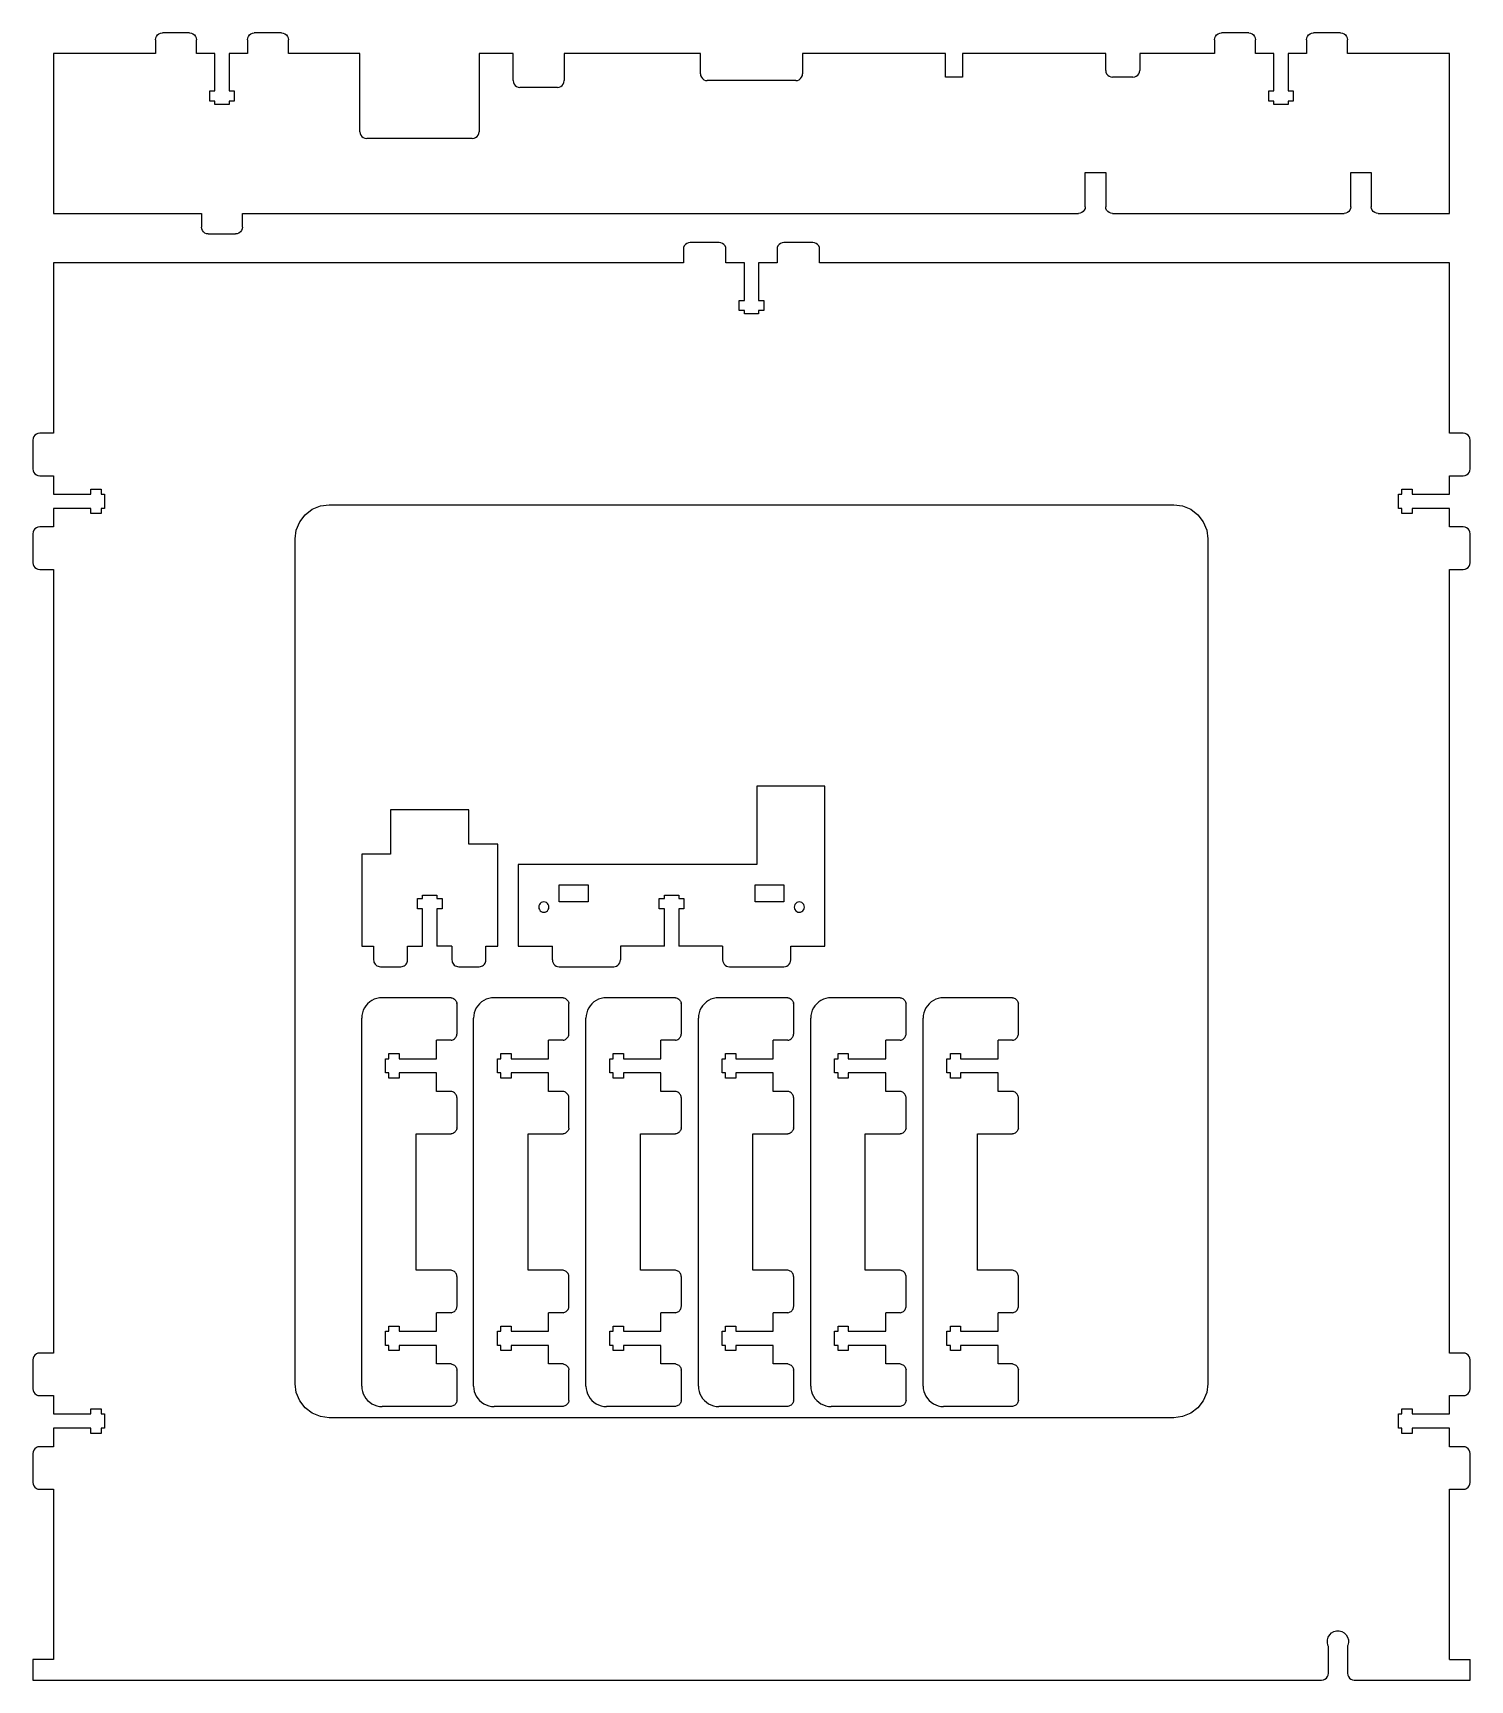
# Model space of a CAD drawing. Header units: metres. Extents: x 2236 to 2658, y -856 to -372.
import ezdxf

# ---------------------------------------------------------------- set-up
doc = ezdxf.new("R2010")
doc.units = ezdxf.units.M

msp = doc.modelspace()

# ---------------------------------------------------------------- linework, layer by layer
for p, q in [((2468.93, -593.3, 6), (2448.93, -593.3, 6)), ((2448.93, -593.3, 6), (2448.93, -616.3, 6)), ((2468.93, -640.3, 6), (2468.93, -593.3, 6)), ((2448.93, -616.3, 6), (2378.93, -616.3, 6)), ((2378.93, -616.3, 6), (2378.93, -640.3, 6)), ((2390.93, -627.3, 6), (2390.93, -622.3, 6)), ((2390.93, -622.3, 6), (2399.43, -622.3, 6)), ((2399.43, -622.3, 6), (2399.43, -627.3, 6)), ((2448.43, -627.3, 6), (2448.43, -622.3, 6)), ((2448.43, -622.3, 6), (2456.93, -622.3, 6)), ((2456.93, -622.3, 6), (2456.93, -627.3, 6)), ((2384.98, -628.41, 6), (2384.93, -628.8, 6)), ((2385.13, -628.05, 6), (2384.98, -628.41, 6)), ((2385.37, -627.74, 6), (2385.13, -628.05, 6)), ((2385.68, -627.5, 6), (2385.37, -627.74, 6)), ((2386.04, -627.35, 6), (2385.68, -627.5, 6)), ((2386.43, -627.3, 6), (2386.04, -627.35, 6)), ((2386.82, -627.35, 6), (2386.43, -627.3, 6)), ((2387.18, -627.5, 6), (2386.82, -627.35, 6)), ((2387.49, -627.74, 6), (2387.18, -627.5, 6)), ((2387.73, -628.05, 6), (2387.49, -627.74, 6)), ((2387.88, -628.41, 6), (2387.73, -628.05, 6)), ((2387.93, -628.8, 6), (2387.88, -628.41, 6)), ((2399.43, -627.3, 6), (2390.93, -627.3, 6)), ((2420.33, -626.3, 6), (2421.83, -626.3, 6)), ((2420.33, -629.3, 6), (2420.33, -626.3, 6)), ((2421.83, -625.3, 6), (2426.03, -625.3, 6)), ((2421.83, -626.3, 6), (2421.83, -625.3, 6)), ((2426.03, -625.3, 6), (2426.03, -626.3, 6)), ((2426.03, -626.3, 6), (2427.53, -626.3, 6)), ((2427.53, -626.3, 6), (2427.53, -629.3, 6)), ((2456.93, -627.3, 6), (2448.43, -627.3, 6)), ((2459.98, -628.41, 6), (2459.93, -628.8, 6)), ((2460.13, -628.05, 6), (2459.98, -628.41, 6)), ((2460.37, -627.74, 6), (2460.13, -628.05, 6)), ((2460.68, -627.5, 6), (2460.37, -627.74, 6)), ((2461.04, -627.35, 6), (2460.68, -627.5, 6)), ((2461.43, -627.3, 6), (2461.04, -627.35, 6)), ((2461.82, -627.35, 6), (2461.43, -627.3, 6)), ((2462.18, -627.5, 6), (2461.82, -627.35, 6)), ((2462.49, -627.74, 6), (2462.18, -627.5, 6)), ((2462.73, -628.05, 6), (2462.49, -627.74, 6)), ((2462.88, -628.41, 6), (2462.73, -628.05, 6)), ((2462.93, -628.8, 6), (2462.88, -628.41, 6)), ((2384.93, -628.8, 6), (2384.98, -629.18, 6)), ((2384.98, -629.18, 6), (2385.13, -629.55, 6)), ((2385.13, -629.55, 6), (2385.37, -629.86, 6)), ((2385.37, -629.86, 6), (2385.68, -630.1, 6)), ((2385.68, -630.1, 6), (2386.04, -630.25, 6)), ((2386.04, -630.25, 6), (2386.43, -630.3, 6)), ((2386.43, -630.3, 6), (2386.82, -630.25, 6)), ((2386.82, -630.25, 6), (2387.18, -630.1, 6)), ((2387.18, -630.1, 6), (2387.49, -629.86, 6)), ((2387.49, -629.86, 6), (2387.73, -629.55, 6)), ((2387.73, -629.55, 6), (2387.88, -629.18, 6)), ((2387.88, -629.18, 6), (2387.93, -628.8, 6)), ((2421.83, -629.3, 6), (2420.33, -629.3, 6)), ((2421.83, -640.3, 6), (2421.83, -629.3, 6)), ((2426.03, -629.3, 6), (2426.03, -640.3, 6)), ((2427.53, -629.3, 6), (2426.03, -629.3, 6)), ((2459.93, -628.8, 6), (2459.98, -629.18, 6)), ((2459.98, -629.18, 6), (2460.13, -629.55, 6)), ((2460.13, -629.55, 6), (2460.37, -629.86, 6)), ((2460.37, -629.86, 6), (2460.68, -630.1, 6)), ((2460.68, -630.1, 6), (2461.04, -630.25, 6)), ((2461.04, -630.25, 6), (2461.43, -630.3, 6)), ((2461.43, -630.3, 6), (2461.82, -630.25, 6)), ((2461.82, -630.25, 6), (2462.18, -630.1, 6)), ((2462.18, -630.1, 6), (2462.49, -629.86, 6)), ((2462.49, -629.86, 6), (2462.73, -629.55, 6)), ((2462.73, -629.55, 6), (2462.88, -629.18, 6)), ((2462.88, -629.18, 6), (2462.93, -628.8, 6)), ((2378.93, -640.3, 6), (2388.93, -640.3, 6)), ((2388.93, -644.3, 6), (2388.93, -640.3, 6)), ((2408.93, -640.3, 6), (2408.93, -644.3, 6)), ((2421.83, -640.3, 6), (2408.93, -640.3, 6)), ((2438.93, -640.3, 6), (2426.03, -640.3, 6)), ((2438.93, -640.3, 6), (2438.93, -644.3, 6)), ((2458.93, -644.3, 6), (2458.93, -640.3, 6)), ((2458.93, -640.3, 6), (2468.93, -640.3, 6)), ((2388.93, -644.3, 6), (2388.98, -644.74, 6)), ((2388.98, -644.74, 6), (2389.13, -645.16, 6)), ((2389.13, -645.16, 6), (2389.36, -645.54, 6)), ((2389.36, -645.54, 6), (2389.68, -645.86, 6)), ((2389.68, -645.86, 6), (2390.06, -646.1, 6)), ((2390.06, -646.1, 6), (2390.48, -646.25, 6)), ((2390.48, -646.25, 6), (2390.93, -646.3, 6)), ((2390.93, -646.3, 6), (2406.93, -646.3, 6)), ((2406.93, -646.3, 6), (2407.37, -646.25, 6)), ((2407.37, -646.25, 6), (2407.8, -646.1, 6)), ((2407.8, -646.1, 6), (2408.18, -645.86, 6)), ((2408.18, -645.86, 6), (2408.49, -645.54, 6)), ((2408.49, -645.54, 6), (2408.73, -645.16, 6)), ((2408.73, -645.16, 6), (2408.88, -644.74, 6)), ((2408.88, -644.74, 6), (2408.93, -644.3, 6)), ((2438.93, -644.3, 6), (2438.98, -644.74, 6)), ((2438.98, -644.74, 6), (2439.13, -645.16, 6)), ((2439.13, -645.16, 6), (2439.36, -645.54, 6)), ((2439.36, -645.54, 6), (2439.68, -645.86, 6)), ((2439.68, -645.86, 6), (2440.06, -646.1, 6)), ((2440.06, -646.1, 6), (2440.48, -646.25, 6)), ((2440.48, -646.25, 6), (2440.93, -646.3, 6)), ((2440.93, -646.3, 6), (2456.93, -646.3, 6)), ((2456.93, -646.3, 6), (2457.37, -646.25, 6)), ((2457.37, -646.25, 6), (2457.8, -646.1, 6)), ((2457.8, -646.1, 6), (2458.18, -645.86, 6)), ((2458.18, -645.86, 6), (2458.49, -645.54, 6)), ((2458.49, -645.54, 6), (2458.73, -645.16, 6)), ((2458.73, -645.16, 6), (2458.88, -644.74, 6)), ((2458.88, -644.74, 6), (2458.93, -644.3, 6))]:
    msp.add_line(p, q)
at = {"layer": '1'}
for p, q in [((2364.43, -600.3, 6), (2341.43, -600.3, 6)), ((2341.43, -600.3, 6), (2341.43, -613.3, 6)), ((2364.43, -610.3, 6), (2364.43, -600.3, 6)), ((2332.93, -613.3, 6), (2332.93, -640.3, 6)), ((2341.43, -613.3, 6), (2332.93, -613.3, 6)), ((2372.93, -610.3, 6), (2364.43, -610.3, 6)), ((2372.93, -640.3, 6), (2372.93, -610.3, 6)), ((2349.33, -629.3, 6), (2349.33, -626.3, 6)), ((2349.33, -626.3, 6), (2350.83, -626.3, 6)), ((2350.83, -625.3, 6), (2355.03, -625.3, 6)), ((2350.83, -626.3, 6), (2350.83, -625.3, 6)), ((2355.03, -625.3, 6), (2355.03, -626.3, 6)), ((2355.03, -626.3, 6), (2356.53, -626.3, 6)), ((2356.53, -626.3, 6), (2356.53, -629.3, 6)), ((2350.83, -629.3, 6), (2349.33, -629.3, 6)), ((2350.83, -640.3, 6), (2350.83, -629.3, 6)), ((2356.53, -629.3, 6), (2355.03, -629.3, 6)), ((2355.03, -629.3, 6), (2355.03, -640.3, 6)), ((2332.93, -640.3, 6), (2336.43, -640.3, 6)), ((2336.43, -640.3, 6), (2336.43, -644.3, 6)), ((2346.43, -644.3, 6), (2346.43, -640.3, 6)), ((2346.43, -640.3, 6), (2350.83, -640.3, 6)), ((2359.43, -640.3, 6), (2355.03, -640.3, 6)), ((2359.43, -640.3, 6), (2359.43, -644.3, 6)), ((2369.43, -644.3, 6), (2369.43, -640.3, 6)), ((2369.43, -640.3, 6), (2372.93, -640.3, 6)), ((2336.43, -644.3, 6), (2336.46, -644.64, 6)), ((2336.46, -644.64, 6), (2336.55, -644.98, 6)), ((2336.55, -644.98, 6), (2336.7, -645.3, 6)), ((2336.7, -645.3, 6), (2336.9, -645.58, 6)), ((2336.9, -645.58, 6), (2337.14, -645.83, 6)), ((2337.14, -645.83, 6), (2337.43, -646.03, 6)), ((2337.43, -646.03, 6), (2337.74, -646.18, 6)), ((2337.74, -646.18, 6), (2338.08, -646.27, 6)), ((2338.08, -646.27, 6), (2338.43, -646.3, 6)), ((2338.43, -646.3, 6), (2344.43, -646.3, 6)), ((2344.43, -646.3, 6), (2344.78, -646.27, 6)), ((2344.78, -646.27, 6), (2345.11, -646.18, 6)), ((2345.11, -646.18, 6), (2345.43, -646.03, 6)), ((2345.43, -646.03, 6), (2345.71, -645.83, 6)), ((2345.71, -645.83, 6), (2345.96, -645.58, 6)), ((2345.96, -645.58, 6), (2346.16, -645.3, 6)), ((2346.16, -645.3, 6), (2346.31, -644.98, 6)), ((2346.31, -644.98, 6), (2346.4, -644.64, 6)), ((2346.4, -644.64, 6), (2346.43, -644.3, 6)), ((2359.43, -644.3, 6), (2359.46, -644.64, 6)), ((2359.46, -644.64, 6), (2359.55, -644.98, 6)), ((2359.55, -644.98, 6), (2359.7, -645.3, 6)), ((2359.7, -645.3, 6), (2359.9, -645.58, 6)), ((2359.9, -645.58, 6), (2360.14, -645.83, 6)), ((2360.14, -645.83, 6), (2360.43, -646.03, 6)), ((2360.43, -646.03, 6), (2360.74, -646.18, 6)), ((2360.74, -646.18, 6), (2361.08, -646.27, 6)), ((2361.08, -646.27, 6), (2361.43, -646.3, 6)), ((2361.43, -646.3, 6), (2367.43, -646.3, 6)), ((2367.43, -646.3, 6), (2367.78, -646.27, 6)), ((2367.78, -646.27, 6), (2368.11, -646.18, 6)), ((2368.11, -646.18, 6), (2368.43, -646.03, 6)), ((2368.43, -646.03, 6), (2368.71, -645.83, 6)), ((2368.71, -645.83, 6), (2368.96, -645.58, 6)), ((2368.96, -645.58, 6), (2369.16, -645.3, 6)), ((2369.16, -645.3, 6), (2369.31, -644.98, 6)), ((2369.31, -644.98, 6), (2369.4, -644.64, 6)), ((2369.4, -644.64, 6), (2369.43, -644.3, 6))]:
    msp.add_line(p, q, dxfattribs=at)
at = {"layer": '2'}
for p, q in [((2427.67, -434.7, 6), (2427.47, -435.18, 6)), ((2427.99, -434.29, 6), (2427.67, -434.7, 6)), ((2428.4, -433.97, 6), (2427.99, -434.29, 6)), ((2428.88, -433.77, 6), (2428.4, -433.97, 6)), ((2429.4, -433.7, 6), (2428.88, -433.77, 6)), ((2437.9, -433.7, 6), (2429.4, -433.7, 6)), ((2438.42, -433.77, 6), (2437.9, -433.7, 6)), ((2438.9, -433.97, 6), (2438.42, -433.77, 6)), ((2439.31, -434.29, 6), (2438.9, -433.97, 6)), ((2439.63, -434.7, 6), (2439.31, -434.29, 6)), ((2439.83, -435.18, 6), (2439.63, -434.7, 6)), ((2455.17, -434.7, 6), (2454.97, -435.18, 6)), ((2455.49, -434.29, 6), (2455.17, -434.7, 6)), ((2455.9, -433.97, 6), (2455.49, -434.29, 6)), ((2456.38, -433.77, 6), (2455.9, -433.97, 6)), ((2456.9, -433.7, 6), (2456.38, -433.77, 6)), ((2465.4, -433.7, 6), (2456.9, -433.7, 6)), ((2465.92, -433.77, 6), (2465.4, -433.7, 6)), ((2466.4, -433.97, 6), (2465.92, -433.77, 6)), ((2466.81, -434.29, 6), (2466.4, -433.97, 6)), ((2467.13, -434.7, 6), (2466.81, -434.29, 6)), ((2467.33, -435.18, 6), (2467.13, -434.7, 6)), ((2242.4, -439.7, 6), (2242.4, -489.7, 6)), ((2427.4, -439.7, 6), (2242.4, -439.7, 6)), ((2427.47, -435.18, 6), (2427.4, -435.7, 6)), ((2427.4, -435.7, 6), (2427.4, -439.7, 6)), ((2439.9, -435.7, 6), (2439.83, -435.18, 6)), ((2439.9, -439.7, 6), (2439.9, -435.7, 6)), ((2445.3, -439.7, 6), (2439.9, -439.7, 6)), ((2445.3, -450.7, 6), (2445.3, -439.7, 6)), ((2454.9, -439.7, 6), (2449.5, -439.7, 6)), ((2449.5, -439.7, 6), (2449.5, -450.7, 6)), ((2454.97, -435.18, 6), (2454.9, -435.7, 6)), ((2454.9, -435.7, 6), (2454.9, -439.7, 6)), ((2467.4, -435.7, 6), (2467.33, -435.18, 6)), ((2467.4, -439.7, 6), (2467.4, -435.7, 6)), ((2652.4, -439.7, 6), (2467.4, -439.7, 6)), ((2652.4, -489.7, 6), (2652.4, -439.7, 6)), ((2443.8, -450.7, 6), (2445.3, -450.7, 6)), ((2443.8, -453.7, 6), (2443.8, -450.7, 6)), ((2445.3, -453.7, 6), (2443.8, -453.7, 6)), ((2445.3, -454.7, 6), (2445.3, -453.7, 6)), ((2449.5, -450.7, 6), (2451, -450.7, 6)), ((2451, -453.7, 6), (2449.5, -453.7, 6)), ((2449.5, -453.7, 6), (2449.5, -454.7, 6)), ((2451, -450.7, 6), (2451, -453.7, 6)), ((2449.5, -454.7, 6), (2445.3, -454.7, 6)), ((2236.47, -491.18, 6), (2236.4, -491.7, 6)), ((2236.4, -491.7, 6), (2236.4, -500.2, 6)), ((2236.67, -490.7, 6), (2236.47, -491.18, 6)), ((2236.99, -490.29, 6), (2236.67, -490.7, 6)), ((2237.4, -489.97, 6), (2236.99, -490.29, 6)), ((2237.88, -489.77, 6), (2237.4, -489.97, 6)), ((2238.4, -489.7, 6), (2237.88, -489.77, 6)), ((2242.4, -489.7, 6), (2238.4, -489.7, 6)), ((2656.4, -489.7, 6), (2652.4, -489.7, 6)), ((2656.92, -489.77, 6), (2656.4, -489.7, 6)), ((2657.4, -489.97, 6), (2656.92, -489.77, 6)), ((2657.81, -490.29, 6), (2657.4, -489.97, 6)), ((2658.13, -490.7, 6), (2657.81, -490.29, 6)), ((2658.33, -491.18, 6), (2658.13, -490.7, 6)), ((2658.4, -491.7, 6), (2658.33, -491.18, 6)), ((2658.4, -500.2, 6), (2658.4, -491.7, 6)), ((2236.4, -500.2, 6), (2236.47, -500.72, 6)), ((2236.47, -500.72, 6), (2236.67, -501.2, 6)), ((2236.67, -501.2, 6), (2236.99, -501.61, 6)), ((2236.99, -501.61, 6), (2237.4, -501.93, 6)), ((2237.4, -501.93, 6), (2237.88, -502.13, 6)), ((2237.88, -502.13, 6), (2238.4, -502.2, 6)), ((2238.4, -502.2, 6), (2242.4, -502.2, 6)), ((2242.4, -502.2, 6), (2242.4, -507.6, 6)), ((2652.4, -507.6, 6), (2652.4, -502.2, 6)), ((2652.4, -502.2, 6), (2656.4, -502.2, 6)), ((2656.4, -502.2, 6), (2656.92, -502.13, 6)), ((2656.92, -502.13, 6), (2657.4, -501.93, 6)), ((2657.4, -501.93, 6), (2657.81, -501.61, 6)), ((2657.81, -501.61, 6), (2658.13, -501.2, 6)), ((2658.13, -501.2, 6), (2658.33, -500.72, 6)), ((2658.33, -500.72, 6), (2658.4, -500.2, 6)), ((2242.4, -507.6, 6), (2253.4, -507.6, 6)), ((2253.4, -507.6, 6), (2253.4, -506.1, 6)), ((2253.4, -506.1, 6), (2256.4, -506.1, 6)), ((2256.4, -506.1, 6), (2256.4, -507.6, 6)), ((2256.4, -507.6, 6), (2257.4, -507.6, 6)), ((2257.4, -507.6, 6), (2257.4, -511.8, 6)), ((2637.4, -511.8, 6), (2637.4, -507.6, 6)), ((2637.4, -507.6, 6), (2638.4, -507.6, 6)), ((2638.4, -507.6, 6), (2638.4, -506.1, 6)), ((2638.4, -506.1, 6), (2641.4, -506.1, 6)), ((2641.4, -506.1, 6), (2641.4, -507.6, 6)), ((2641.4, -507.6, 6), (2652.4, -507.6, 6)), ((2253.4, -511.8, 6), (2242.4, -511.8, 6)), ((2242.4, -511.8, 6), (2242.4, -517.2, 6)), ((2253.4, -513.3, 6), (2253.4, -511.8, 6)), ((2257.4, -511.8, 6), (2256.4, -511.8, 6)), ((2256.4, -511.8, 6), (2256.4, -513.3, 6)), ((2316.33, -513.63, 6), (2318.4, -512.04, 6)), ((2318.4, -512.04, 6), (2320.81, -511.04, 6)), ((2320.81, -511.04, 6), (2323.4, -510.7, 6)), ((2323.4, -510.7, 6), (2571.4, -510.7, 6)), ((2571.4, -510.7, 6), (2573.99, -511.04, 6)), ((2573.99, -511.04, 6), (2576.4, -512.04, 6)), ((2576.4, -512.04, 6), (2578.47, -513.63, 6)), ((2638.4, -511.8, 6), (2637.4, -511.8, 6)), ((2638.4, -513.3, 6), (2638.4, -511.8, 6)), ((2652.4, -511.8, 6), (2641.4, -511.8, 6)), ((2641.4, -511.8, 6), (2641.4, -513.3, 6)), ((2652.4, -517.2, 6), (2652.4, -511.8, 6)), ((2237.88, -517.27, 6), (2237.4, -517.47, 6)), ((2238.4, -517.2, 6), (2237.88, -517.27, 6)), ((2242.4, -517.2, 6), (2238.4, -517.2, 6)), ((2256.4, -513.3, 6), (2253.4, -513.3, 6)), ((2313.74, -518.11, 6), (2314.74, -515.7, 6)), ((2314.74, -515.7, 6), (2316.33, -513.63, 6)), ((2578.47, -513.63, 6), (2580.06, -515.7, 6)), ((2580.06, -515.7, 6), (2581.06, -518.11, 6)), ((2641.4, -513.3, 6), (2638.4, -513.3, 6)), ((2656.4, -517.2, 6), (2652.4, -517.2, 6)), ((2656.92, -517.27, 6), (2656.4, -517.2, 6)), ((2657.4, -517.47, 6), (2656.92, -517.27, 6)), ((2236.47, -518.68, 6), (2236.4, -519.2, 6)), ((2236.4, -519.2, 6), (2236.4, -527.7, 6)), ((2236.67, -518.2, 6), (2236.47, -518.68, 6)), ((2236.99, -517.79, 6), (2236.67, -518.2, 6)), ((2237.4, -517.47, 6), (2236.99, -517.79, 6)), ((2313.4, -520.7, 6), (2313.74, -518.11, 6)), ((2313.4, -768.7, 6), (2313.4, -520.7, 6)), ((2581.06, -518.11, 6), (2581.4, -520.7, 6)), ((2581.4, -520.7, 6), (2581.4, -768.7, 6)), ((2657.81, -517.79, 6), (2657.4, -517.47, 6)), ((2658.13, -518.2, 6), (2657.81, -517.79, 6)), ((2658.33, -518.68, 6), (2658.13, -518.2, 6)), ((2658.4, -519.2, 6), (2658.33, -518.68, 6)), ((2658.4, -527.7, 6), (2658.4, -519.2, 6)), ((2236.4, -527.7, 6), (2236.47, -528.22, 6)), ((2236.47, -528.22, 6), (2236.67, -528.7, 6)), ((2236.67, -528.7, 6), (2236.99, -529.11, 6)), ((2236.99, -529.11, 6), (2237.4, -529.43, 6)), ((2237.4, -529.43, 6), (2237.88, -529.63, 6)), ((2237.88, -529.63, 6), (2238.4, -529.7, 6)), ((2238.4, -529.7, 6), (2242.4, -529.7, 6)), ((2242.4, -529.7, 6), (2242.4, -759.7, 6)), ((2652.4, -759.7, 6), (2652.4, -529.7, 6)), ((2652.4, -529.7, 6), (2656.4, -529.7, 6)), ((2656.4, -529.7, 6), (2656.92, -529.63, 6)), ((2656.92, -529.63, 6), (2657.4, -529.43, 6)), ((2657.4, -529.43, 6), (2657.81, -529.11, 6)), ((2657.81, -529.11, 6), (2658.13, -528.7, 6)), ((2658.13, -528.7, 6), (2658.33, -528.22, 6)), ((2658.33, -528.22, 6), (2658.4, -527.7, 6)), ((2236.47, -761.18, 6), (2236.4, -761.7, 6)), ((2236.4, -761.7, 6), (2236.4, -770.2, 6)), ((2236.67, -760.7, 6), (2236.47, -761.18, 6)), ((2236.99, -760.29, 6), (2236.67, -760.7, 6)), ((2237.4, -759.97, 6), (2236.99, -760.29, 6)), ((2237.88, -759.77, 6), (2237.4, -759.97, 6)), ((2238.4, -759.7, 6), (2237.88, -759.77, 6)), ((2242.4, -759.7, 6), (2238.4, -759.7, 6)), ((2656.4, -759.7, 6), (2652.4, -759.7, 6)), ((2656.92, -759.77, 6), (2656.4, -759.7, 6)), ((2657.4, -759.97, 6), (2656.92, -759.77, 6)), ((2657.81, -760.29, 6), (2657.4, -759.97, 6)), ((2658.13, -760.7, 6), (2657.81, -760.29, 6)), ((2658.33, -761.18, 6), (2658.13, -760.7, 6)), ((2658.4, -761.7, 6), (2658.33, -761.18, 6)), ((2658.4, -770.2, 6), (2658.4, -761.7, 6)), ((2313.74, -771.29, 6), (2313.4, -768.7, 6)), ((2581.4, -768.7, 6), (2581.06, -771.29, 6)), ((2236.4, -770.2, 6), (2236.47, -770.72, 6)), ((2236.47, -770.72, 6), (2236.67, -771.2, 6)), ((2236.67, -771.2, 6), (2236.99, -771.61, 6)), ((2236.99, -771.61, 6), (2237.4, -771.93, 6)), ((2237.4, -771.93, 6), (2237.88, -772.13, 6)), ((2237.88, -772.13, 6), (2238.4, -772.2, 6)), ((2238.4, -772.2, 6), (2242.4, -772.2, 6)), ((2242.4, -772.2, 6), (2242.4, -777.6, 6)), ((2314.74, -773.7, 6), (2313.74, -771.29, 6)), ((2581.06, -771.29, 6), (2580.06, -773.7, 6)), ((2652.4, -777.6, 6), (2652.4, -772.2, 6)), ((2652.4, -772.2, 6), (2656.4, -772.2, 6)), ((2656.4, -772.2, 6), (2656.92, -772.13, 6)), ((2656.92, -772.13, 6), (2657.4, -771.93, 6)), ((2657.4, -771.93, 6), (2657.81, -771.61, 6)), ((2657.81, -771.61, 6), (2658.13, -771.2, 6)), ((2658.13, -771.2, 6), (2658.33, -770.72, 6)), ((2658.33, -770.72, 6), (2658.4, -770.2, 6)), ((2242.4, -777.6, 6), (2253.4, -777.6, 6)), ((2253.4, -777.6, 6), (2253.4, -776.1, 6)), ((2253.4, -776.1, 6), (2256.4, -776.1, 6)), ((2256.4, -776.1, 6), (2256.4, -777.6, 6)), ((2256.4, -777.6, 6), (2257.4, -777.6, 6)), ((2257.4, -777.6, 6), (2257.4, -781.8, 6)), ((2316.33, -775.77, 6), (2314.74, -773.7, 6)), ((2318.4, -777.36, 6), (2316.33, -775.77, 6)), ((2320.81, -778.36, 6), (2318.4, -777.36, 6)), ((2323.4, -778.7, 6), (2320.81, -778.36, 6)), ((2573.99, -778.36, 6), (2571.4, -778.7, 6)), ((2576.4, -777.36, 6), (2573.99, -778.36, 6)), ((2578.47, -775.77, 6), (2576.4, -777.36, 6)), ((2580.06, -773.7, 6), (2578.47, -775.77, 6)), ((2637.4, -781.8, 6), (2637.4, -777.6, 6)), ((2637.4, -777.6, 6), (2638.4, -777.6, 6)), ((2638.4, -777.6, 6), (2638.4, -776.1, 6)), ((2638.4, -776.1, 6), (2641.4, -776.1, 6)), ((2641.4, -776.1, 6), (2641.4, -777.6, 6)), ((2641.4, -777.6, 6), (2652.4, -777.6, 6)), ((2253.4, -781.8, 6), (2242.4, -781.8, 6)), ((2242.4, -781.8, 6), (2242.4, -787.2, 6)), ((2253.4, -783.3, 6), (2253.4, -781.8, 6)), ((2257.4, -781.8, 6), (2256.4, -781.8, 6)), ((2256.4, -781.8, 6), (2256.4, -783.3, 6)), ((2571.4, -778.7, 6), (2323.4, -778.7, 6)), ((2638.4, -781.8, 6), (2637.4, -781.8, 6)), ((2638.4, -783.3, 6), (2638.4, -781.8, 6)), ((2652.4, -781.8, 6), (2641.4, -781.8, 6)), ((2641.4, -781.8, 6), (2641.4, -783.3, 6)), ((2652.4, -787.2, 6), (2652.4, -781.8, 6)), ((2236.99, -787.79, 6), (2236.67, -788.2, 6)), ((2237.4, -787.47, 6), (2236.99, -787.79, 6)), ((2237.88, -787.27, 6), (2237.4, -787.47, 6)), ((2238.4, -787.2, 6), (2237.88, -787.27, 6)), ((2242.4, -787.2, 6), (2238.4, -787.2, 6)), ((2256.4, -783.3, 6), (2253.4, -783.3, 6)), ((2641.4, -783.3, 6), (2638.4, -783.3, 6)), ((2656.4, -787.2, 6), (2652.4, -787.2, 6)), ((2656.92, -787.27, 6), (2656.4, -787.2, 6)), ((2657.4, -787.47, 6), (2656.92, -787.27, 6)), ((2657.81, -787.79, 6), (2657.4, -787.47, 6)), ((2658.13, -788.2, 6), (2657.81, -787.79, 6)), ((2236.47, -788.68, 6), (2236.4, -789.2, 6)), ((2236.4, -789.2, 6), (2236.4, -797.7, 6)), ((2236.67, -788.2, 6), (2236.47, -788.68, 6)), ((2658.33, -788.68, 6), (2658.13, -788.2, 6)), ((2658.4, -789.2, 6), (2658.33, -788.68, 6)), ((2658.4, -797.7, 6), (2658.4, -789.2, 6)), ((2236.4, -797.7, 6), (2236.47, -798.22, 6)), ((2658.33, -798.22, 6), (2658.4, -797.7, 6)), ((2236.47, -798.22, 6), (2236.67, -798.7, 6)), ((2236.67, -798.7, 6), (2236.99, -799.11, 6)), ((2236.99, -799.11, 6), (2237.4, -799.43, 6)), ((2237.4, -799.43, 6), (2237.88, -799.63, 6)), ((2237.88, -799.63, 6), (2238.4, -799.7, 6)), ((2238.4, -799.7, 6), (2242.4, -799.7, 6)), ((2242.4, -799.7, 6), (2242.4, -849.7, 6)), ((2652.4, -849.7, 6), (2652.4, -799.7, 6)), ((2652.4, -799.7, 6), (2656.4, -799.7, 6)), ((2656.4, -799.7, 6), (2656.92, -799.63, 6)), ((2656.92, -799.63, 6), (2657.4, -799.43, 6)), ((2657.4, -799.43, 6), (2657.81, -799.11, 6)), ((2657.81, -799.11, 6), (2658.13, -798.7, 6)), ((2658.13, -798.7, 6), (2658.33, -798.22, 6)), ((2616.51, -844.65, 6), (2616.54, -843.86, 6)), ((2616.68, -845.42, 6), (2616.51, -844.65, 6)), ((2616.54, -843.86, 6), (2616.77, -843.1, 6)), ((2616.75, -845.64, 6), (2616.68, -845.42, 6)), ((2616.79, -845.86, 6), (2616.75, -845.64, 6)), ((2616.77, -843.1, 6), (2617.18, -842.43, 6)), ((2616.8, -846.09, 6), (2616.79, -845.86, 6)), ((2616.8, -853.7, 6), (2616.8, -846.09, 6)), ((2617.18, -842.43, 6), (2617.75, -841.88, 6)), ((2617.75, -841.88, 6), (2618.44, -841.49, 6)), ((2618.44, -841.49, 6), (2619.21, -841.29, 6)), ((2619.21, -841.29, 6), (2619.99, -841.29, 6)), ((2619.99, -841.29, 6), (2620.76, -841.49, 6)), ((2620.76, -841.49, 6), (2621.45, -841.88, 6)), ((2621.45, -841.88, 6), (2622.02, -842.43, 6)), ((2622.02, -842.43, 6), (2622.43, -843.1, 6)), ((2622.41, -845.86, 6), (2622.4, -846.09, 6)), ((2622.4, -846.09, 6), (2622.4, -853.7, 6)), ((2622.45, -845.64, 6), (2622.41, -845.86, 6)), ((2622.43, -843.1, 6), (2622.66, -843.86, 6)), ((2622.52, -845.42, 6), (2622.45, -845.64, 6)), ((2622.69, -844.65, 6), (2622.52, -845.42, 6)), ((2622.66, -843.86, 6), (2622.69, -844.65, 6)), ((2242.4, -849.7, 6), (2236.4, -849.7, 6)), ((2236.4, -849.7, 6), (2236.4, -855.7, 6)), ((2652.4, -849.7, 6), (2658.4, -849.7, 6)), ((2658.4, -855.7, 6), (2658.4, -849.7, 6)), ((2236.4, -855.7, 6), (2614.8, -855.7, 6)), ((2614.8, -855.7, 6), (2615.32, -855.63, 6)), ((2615.32, -855.63, 6), (2615.8, -855.43, 6)), ((2615.8, -855.43, 6), (2616.21, -855.11, 6)), ((2616.21, -855.11, 6), (2616.53, -854.7, 6)), ((2616.53, -854.7, 6), (2616.73, -854.22, 6)), ((2616.73, -854.22, 6), (2616.8, -853.7, 6)), ((2622.4, -853.7, 6), (2622.47, -854.22, 6)), ((2622.47, -854.22, 6), (2622.67, -854.7, 6)), ((2622.67, -854.7, 6), (2622.99, -855.11, 6)), ((2622.99, -855.11, 6), (2623.4, -855.43, 6)), ((2623.4, -855.43, 6), (2623.88, -855.63, 6)), ((2623.88, -855.63, 6), (2624.4, -855.7, 6)), ((2624.4, -855.7, 6), (2658.4, -855.7, 6))]:
    msp.add_line(p, q, dxfattribs=at)
at = {"layer": '3'}
for p, q in [((2499.56, -657.16, 6), (2499.04, -657.75, 6)), ((2500.15, -656.64, 6), (2499.56, -657.16, 6)), ((2500.8, -656.2, 6), (2500.15, -656.64, 6)), ((2501.5, -655.86, 6), (2500.8, -656.2, 6)), ((2502.25, -655.6, 6), (2501.5, -655.86, 6)), ((2503.02, -655.45, 6), (2502.25, -655.6, 6)), ((2503.8, -655.4, 6), (2503.02, -655.45, 6)), ((2523.8, -655.4, 6), (2503.8, -655.4, 6)), ((2524.06, -655.42, 6), (2523.8, -655.4, 6)), ((2524.06, -655.42, 6), (2524.32, -655.47, 6)), ((2524.32, -655.47, 6), (2524.57, -655.55, 6)), ((2524.57, -655.55, 6), (2524.8, -655.67, 6)), ((2524.8, -655.67, 6), (2525.02, -655.81, 6)), ((2525.02, -655.81, 6), (2525.21, -655.99, 6)), ((2525.21, -655.99, 6), (2525.39, -656.18, 6)), ((2525.39, -656.18, 6), (2525.53, -656.4, 6)), ((2525.53, -656.4, 6), (2525.65, -656.63, 6)), ((2525.65, -656.63, 6), (2525.73, -656.88, 6)), ((2525.73, -656.88, 6), (2525.78, -657.14, 6)), ((2525.8, -657.4, 6), (2525.78, -657.14, 6)), ((2525.8, -665.9, 6), (2525.8, -657.4, 6)), ((2497.85, -660.62, 6), (2497.8, -661.4, 6)), ((2497.8, -769.4, 6), (2497.8, -661.4, 6)), ((2498, -659.85, 6), (2497.85, -660.62, 6)), ((2498.26, -659.1, 6), (2498, -659.85, 6)), ((2498.6, -658.4, 6), (2498.26, -659.1, 6)), ((2499.04, -657.75, 6), (2498.6, -658.4, 6)), ((2525.21, -667.31, 6), (2525.39, -667.12, 6)), ((2525.39, -667.12, 6), (2525.53, -666.9, 6)), ((2525.53, -666.9, 6), (2525.65, -666.67, 6)), ((2525.65, -666.67, 6), (2525.73, -666.42, 6)), ((2525.73, -666.42, 6), (2525.78, -666.16, 6)), ((2525.78, -666.16, 6), (2525.8, -665.9, 6)), ((2505.8, -673.3, 6), (2505.8, -671.8, 6)), ((2505.8, -671.8, 6), (2508.8, -671.8, 6)), ((2508.8, -671.8, 6), (2508.8, -673.3, 6)), ((2519.8, -673.3, 6), (2519.8, -667.9, 6)), ((2523.8, -667.9, 6), (2519.8, -667.9, 6)), ((2524.06, -667.88, 6), (2523.8, -667.9, 6)), ((2524.06, -667.88, 6), (2524.32, -667.83, 6)), ((2524.32, -667.83, 6), (2524.57, -667.75, 6)), ((2524.57, -667.75, 6), (2524.8, -667.63, 6)), ((2524.8, -667.63, 6), (2525.02, -667.49, 6)), ((2525.02, -667.49, 6), (2525.21, -667.31, 6)), ((2504.8, -677.5, 6), (2504.8, -673.3, 6)), ((2504.8, -673.3, 6), (2505.8, -673.3, 6)), ((2508.8, -673.3, 6), (2519.8, -673.3, 6)), ((2505.8, -677.5, 6), (2504.8, -677.5, 6)), ((2505.8, -679, 6), (2505.8, -677.5, 6)), ((2508.8, -679, 6), (2505.8, -679, 6)), ((2519.8, -677.5, 6), (2508.8, -677.5, 6)), ((2508.8, -677.5, 6), (2508.8, -679, 6)), ((2519.8, -682.9, 6), (2519.8, -677.5, 6)), ((2523.8, -682.9, 6), (2519.8, -682.9, 6)), ((2524.06, -682.92, 6), (2523.8, -682.9, 6)), ((2524.32, -682.97, 6), (2524.06, -682.92, 6)), ((2524.57, -683.05, 6), (2524.32, -682.97, 6)), ((2524.8, -683.17, 6), (2524.57, -683.05, 6)), ((2525.02, -683.31, 6), (2524.8, -683.17, 6)), ((2525.21, -683.49, 6), (2525.02, -683.31, 6)), ((2525.39, -683.68, 6), (2525.21, -683.49, 6)), ((2525.53, -683.9, 6), (2525.39, -683.68, 6)), ((2525.65, -684.13, 6), (2525.53, -683.9, 6)), ((2525.73, -684.38, 6), (2525.65, -684.13, 6)), ((2525.78, -684.64, 6), (2525.73, -684.38, 6)), ((2525.8, -684.9, 6), (2525.78, -684.64, 6)), ((2525.8, -693.4, 6), (2525.8, -684.9, 6)), ((2513.8, -735.4, 6), (2513.8, -695.4, 6)), ((2513.8, -695.4, 6), (2523.8, -695.4, 6)), ((2523.8, -695.4, 6), (2524.06, -695.38, 6)), ((2524.32, -695.33, 6), (2524.06, -695.38, 6)), ((2524.57, -695.25, 6), (2524.32, -695.33, 6)), ((2524.8, -695.13, 6), (2524.57, -695.25, 6)), ((2525.02, -694.99, 6), (2524.8, -695.13, 6)), ((2525.21, -694.81, 6), (2525.02, -694.99, 6)), ((2525.39, -694.62, 6), (2525.21, -694.81, 6)), ((2525.53, -694.4, 6), (2525.39, -694.62, 6)), ((2525.65, -694.17, 6), (2525.53, -694.4, 6)), ((2525.73, -693.92, 6), (2525.65, -694.17, 6)), ((2525.78, -693.66, 6), (2525.73, -693.92, 6)), ((2525.78, -693.66, 6), (2525.8, -693.4, 6)), ((2523.8, -735.4, 6), (2513.8, -735.4, 6)), ((2524.06, -735.42, 6), (2523.8, -735.4, 6)), ((2524.32, -735.47, 6), (2524.06, -735.42, 6)), ((2524.57, -735.55, 6), (2524.32, -735.47, 6)), ((2524.8, -735.67, 6), (2524.57, -735.55, 6)), ((2525.02, -735.81, 6), (2524.8, -735.67, 6)), ((2525.21, -735.99, 6), (2525.02, -735.81, 6)), ((2525.39, -736.18, 6), (2525.21, -735.99, 6)), ((2525.53, -736.4, 6), (2525.39, -736.18, 6)), ((2525.65, -736.63, 6), (2525.53, -736.4, 6)), ((2525.73, -736.88, 6), (2525.65, -736.63, 6)), ((2525.78, -737.14, 6), (2525.73, -736.88, 6)), ((2525.8, -737.4, 6), (2525.78, -737.14, 6)), ((2525.8, -745.9, 6), (2525.8, -737.4, 6)), ((2519.8, -753.3, 6), (2519.8, -747.9, 6)), ((2523.8, -747.9, 6), (2519.8, -747.9, 6)), ((2524.06, -747.88, 6), (2523.8, -747.9, 6)), ((2524.06, -747.88, 6), (2524.32, -747.83, 6)), ((2524.32, -747.83, 6), (2524.57, -747.75, 6)), ((2524.57, -747.75, 6), (2524.8, -747.63, 6)), ((2524.8, -747.63, 6), (2525.02, -747.49, 6)), ((2525.02, -747.49, 6), (2525.21, -747.31, 6)), ((2525.21, -747.31, 6), (2525.39, -747.12, 6)), ((2525.39, -747.12, 6), (2525.53, -746.9, 6)), ((2525.53, -746.9, 6), (2525.65, -746.67, 6)), ((2525.65, -746.67, 6), (2525.73, -746.42, 6)), ((2525.73, -746.42, 6), (2525.78, -746.16, 6)), ((2525.78, -746.16, 6), (2525.8, -745.9, 6)), ((2504.8, -757.5, 6), (2504.8, -753.3, 6)), ((2504.8, -753.3, 6), (2505.8, -753.3, 6)), ((2505.8, -753.3, 6), (2505.8, -751.8, 6)), ((2505.8, -751.8, 6), (2508.8, -751.8, 6)), ((2508.8, -751.8, 6), (2508.8, -753.3, 6)), ((2508.8, -753.3, 6), (2519.8, -753.3, 6)), ((2505.8, -757.5, 6), (2504.8, -757.5, 6)), ((2505.8, -759, 6), (2505.8, -757.5, 6)), ((2508.8, -759, 6), (2505.8, -759, 6)), ((2519.8, -757.5, 6), (2508.8, -757.5, 6)), ((2508.8, -757.5, 6), (2508.8, -759, 6)), ((2519.8, -762.9, 6), (2519.8, -757.5, 6)), ((2523.8, -762.9, 6), (2519.8, -762.9, 6)), ((2524.06, -762.92, 6), (2523.8, -762.9, 6)), ((2524.06, -762.92, 6), (2524.32, -762.97, 6)), ((2524.32, -762.97, 6), (2524.57, -763.05, 6)), ((2524.57, -763.05, 6), (2524.8, -763.17, 6)), ((2524.8, -763.17, 6), (2525.02, -763.31, 6)), ((2525.02, -763.31, 6), (2525.21, -763.49, 6)), ((2525.21, -763.49, 6), (2525.39, -763.68, 6)), ((2525.39, -763.68, 6), (2525.53, -763.9, 6)), ((2525.53, -763.9, 6), (2525.65, -764.13, 6)), ((2525.65, -764.13, 6), (2525.73, -764.38, 6)), ((2525.73, -764.38, 6), (2525.78, -764.64, 6)), ((2525.8, -764.9, 6), (2525.78, -764.64, 6)), ((2525.8, -773.4, 6), (2525.8, -764.9, 6)), ((2497.8, -769.4, 6), (2497.85, -770.18, 6)), ((2497.85, -770.18, 6), (2498, -770.95, 6)), ((2498, -770.95, 6), (2498.26, -771.7, 6)), ((2498.26, -771.7, 6), (2498.6, -772.4, 6)), ((2498.6, -772.4, 6), (2499.04, -773.05, 6)), ((2499.04, -773.05, 6), (2499.56, -773.64, 6)), ((2525.78, -773.66, 6), (2525.8, -773.4, 6)), ((2499.56, -773.64, 6), (2500.15, -774.16, 6)), ((2500.15, -774.16, 6), (2500.8, -774.6, 6)), ((2500.8, -774.6, 6), (2501.5, -774.94, 6)), ((2501.5, -774.94, 6), (2502.25, -775.2, 6)), ((2502.25, -775.2, 6), (2503.02, -775.35, 6)), ((2503.02, -775.35, 6), (2503.8, -775.4, 6)), ((2523.8, -775.4, 6), (2503.8, -775.4, 6)), ((2524.06, -775.38, 6), (2523.8, -775.4, 6)), ((2524.32, -775.33, 6), (2524.06, -775.38, 6)), ((2524.57, -775.25, 6), (2524.32, -775.33, 6)), ((2524.8, -775.13, 6), (2524.57, -775.25, 6)), ((2525.02, -774.99, 6), (2524.8, -775.13, 6)), ((2525.21, -774.81, 6), (2525.02, -774.99, 6)), ((2525.39, -774.62, 6), (2525.21, -774.81, 6)), ((2525.53, -774.4, 6), (2525.39, -774.62, 6)), ((2525.65, -774.17, 6), (2525.53, -774.4, 6)), ((2525.73, -773.92, 6), (2525.65, -774.17, 6)), ((2525.78, -773.66, 6), (2525.73, -773.92, 6))]:
    msp.add_line(p, q, dxfattribs=at)
at = {"layer": '4'}
for p, q in [((2466.56, -657.16, 6), (2466.04, -657.75, 6)), ((2467.15, -656.64, 6), (2466.56, -657.16, 6)), ((2467.8, -656.2, 6), (2467.15, -656.64, 6)), ((2468.5, -655.86, 6), (2467.8, -656.2, 6)), ((2469.25, -655.6, 6), (2468.5, -655.86, 6)), ((2470.02, -655.45, 6), (2469.25, -655.6, 6)), ((2470.8, -655.4, 6), (2470.02, -655.45, 6)), ((2490.8, -655.4, 6), (2470.8, -655.4, 6)), ((2491.06, -655.42, 6), (2490.8, -655.4, 6)), ((2491.06, -655.42, 6), (2491.32, -655.47, 6)), ((2491.32, -655.47, 6), (2491.57, -655.55, 6)), ((2491.57, -655.55, 6), (2491.8, -655.67, 6)), ((2491.8, -655.67, 6), (2492.02, -655.81, 6)), ((2492.02, -655.81, 6), (2492.21, -655.99, 6)), ((2492.21, -655.99, 6), (2492.39, -656.18, 6)), ((2492.39, -656.18, 6), (2492.53, -656.4, 6)), ((2492.53, -656.4, 6), (2492.65, -656.63, 6)), ((2492.65, -656.63, 6), (2492.73, -656.88, 6)), ((2492.73, -656.88, 6), (2492.78, -657.14, 6)), ((2492.8, -657.4, 6), (2492.78, -657.14, 6)), ((2492.8, -665.9, 6), (2492.8, -657.4, 6)), ((2464.85, -660.62, 6), (2464.8, -661.4, 6)), ((2464.8, -769.4, 6), (2464.8, -661.4, 6)), ((2465, -659.85, 6), (2464.85, -660.62, 6)), ((2465.26, -659.1, 6), (2465, -659.85, 6)), ((2465.6, -658.4, 6), (2465.26, -659.1, 6)), ((2466.04, -657.75, 6), (2465.6, -658.4, 6)), ((2492.21, -667.31, 6), (2492.39, -667.12, 6)), ((2492.39, -667.12, 6), (2492.53, -666.9, 6)), ((2492.53, -666.9, 6), (2492.65, -666.67, 6)), ((2492.65, -666.67, 6), (2492.73, -666.42, 6)), ((2492.73, -666.42, 6), (2492.78, -666.16, 6)), ((2492.78, -666.16, 6), (2492.8, -665.9, 6)), ((2472.8, -673.3, 6), (2472.8, -671.8, 6)), ((2472.8, -671.8, 6), (2475.8, -671.8, 6)), ((2475.8, -671.8, 6), (2475.8, -673.3, 6)), ((2486.8, -673.3, 6), (2486.8, -667.9, 6)), ((2490.8, -667.9, 6), (2486.8, -667.9, 6)), ((2491.06, -667.88, 6), (2490.8, -667.9, 6)), ((2491.06, -667.88, 6), (2491.32, -667.83, 6)), ((2491.32, -667.83, 6), (2491.57, -667.75, 6)), ((2491.57, -667.75, 6), (2491.8, -667.63, 6)), ((2491.8, -667.63, 6), (2492.02, -667.49, 6)), ((2492.02, -667.49, 6), (2492.21, -667.31, 6)), ((2471.8, -677.5, 6), (2471.8, -673.3, 6)), ((2471.8, -673.3, 6), (2472.8, -673.3, 6)), ((2475.8, -673.3, 6), (2486.8, -673.3, 6)), ((2472.8, -677.5, 6), (2471.8, -677.5, 6)), ((2472.8, -679, 6), (2472.8, -677.5, 6)), ((2475.8, -679, 6), (2472.8, -679, 6)), ((2486.8, -677.5, 6), (2475.8, -677.5, 6)), ((2475.8, -677.5, 6), (2475.8, -679, 6)), ((2486.8, -682.9, 6), (2486.8, -677.5, 6)), ((2490.8, -682.9, 6), (2486.8, -682.9, 6)), ((2491.06, -682.92, 6), (2490.8, -682.9, 6)), ((2491.32, -682.97, 6), (2491.06, -682.92, 6)), ((2491.57, -683.05, 6), (2491.32, -682.97, 6)), ((2491.8, -683.17, 6), (2491.57, -683.05, 6)), ((2492.02, -683.31, 6), (2491.8, -683.17, 6)), ((2492.21, -683.49, 6), (2492.02, -683.31, 6)), ((2492.39, -683.68, 6), (2492.21, -683.49, 6)), ((2492.53, -683.9, 6), (2492.39, -683.68, 6)), ((2492.65, -684.13, 6), (2492.53, -683.9, 6)), ((2492.73, -684.38, 6), (2492.65, -684.13, 6)), ((2492.78, -684.64, 6), (2492.73, -684.38, 6)), ((2492.8, -684.9, 6), (2492.78, -684.64, 6)), ((2492.8, -693.4, 6), (2492.8, -684.9, 6)), ((2480.8, -735.4, 6), (2480.8, -695.4, 6)), ((2480.8, -695.4, 6), (2490.8, -695.4, 6)), ((2490.8, -695.4, 6), (2491.06, -695.38, 6)), ((2491.32, -695.33, 6), (2491.06, -695.38, 6)), ((2491.57, -695.25, 6), (2491.32, -695.33, 6)), ((2491.8, -695.13, 6), (2491.57, -695.25, 6)), ((2492.02, -694.99, 6), (2491.8, -695.13, 6)), ((2492.21, -694.81, 6), (2492.02, -694.99, 6)), ((2492.39, -694.62, 6), (2492.21, -694.81, 6)), ((2492.53, -694.4, 6), (2492.39, -694.62, 6)), ((2492.65, -694.17, 6), (2492.53, -694.4, 6)), ((2492.73, -693.92, 6), (2492.65, -694.17, 6)), ((2492.78, -693.66, 6), (2492.73, -693.92, 6)), ((2492.78, -693.66, 6), (2492.8, -693.4, 6)), ((2490.8, -735.4, 6), (2480.8, -735.4, 6)), ((2491.06, -735.42, 6), (2490.8, -735.4, 6)), ((2491.32, -735.47, 6), (2491.06, -735.42, 6)), ((2491.57, -735.55, 6), (2491.32, -735.47, 6)), ((2491.8, -735.67, 6), (2491.57, -735.55, 6)), ((2492.02, -735.81, 6), (2491.8, -735.67, 6)), ((2492.21, -735.99, 6), (2492.02, -735.81, 6)), ((2492.39, -736.18, 6), (2492.21, -735.99, 6)), ((2492.53, -736.4, 6), (2492.39, -736.18, 6)), ((2492.65, -736.63, 6), (2492.53, -736.4, 6)), ((2492.73, -736.88, 6), (2492.65, -736.63, 6)), ((2492.78, -737.14, 6), (2492.73, -736.88, 6)), ((2492.8, -737.4, 6), (2492.78, -737.14, 6)), ((2492.8, -745.9, 6), (2492.8, -737.4, 6)), ((2486.8, -753.3, 6), (2486.8, -747.9, 6)), ((2490.8, -747.9, 6), (2486.8, -747.9, 6)), ((2491.06, -747.88, 6), (2490.8, -747.9, 6)), ((2491.06, -747.88, 6), (2491.32, -747.83, 6)), ((2491.32, -747.83, 6), (2491.57, -747.75, 6)), ((2491.57, -747.75, 6), (2491.8, -747.63, 6)), ((2491.8, -747.63, 6), (2492.02, -747.49, 6)), ((2492.02, -747.49, 6), (2492.21, -747.31, 6)), ((2492.21, -747.31, 6), (2492.39, -747.12, 6)), ((2492.39, -747.12, 6), (2492.53, -746.9, 6)), ((2492.53, -746.9, 6), (2492.65, -746.67, 6)), ((2492.65, -746.67, 6), (2492.73, -746.42, 6)), ((2492.73, -746.42, 6), (2492.78, -746.16, 6)), ((2492.78, -746.16, 6), (2492.8, -745.9, 6)), ((2471.8, -757.5, 6), (2471.8, -753.3, 6)), ((2471.8, -753.3, 6), (2472.8, -753.3, 6)), ((2472.8, -753.3, 6), (2472.8, -751.8, 6)), ((2472.8, -751.8, 6), (2475.8, -751.8, 6)), ((2475.8, -751.8, 6), (2475.8, -753.3, 6)), ((2475.8, -753.3, 6), (2486.8, -753.3, 6)), ((2472.8, -757.5, 6), (2471.8, -757.5, 6)), ((2472.8, -759, 6), (2472.8, -757.5, 6)), ((2475.8, -759, 6), (2472.8, -759, 6)), ((2486.8, -757.5, 6), (2475.8, -757.5, 6)), ((2475.8, -757.5, 6), (2475.8, -759, 6)), ((2486.8, -762.9, 6), (2486.8, -757.5, 6)), ((2490.8, -762.9, 6), (2486.8, -762.9, 6)), ((2491.06, -762.92, 6), (2490.8, -762.9, 6)), ((2491.06, -762.92, 6), (2491.32, -762.97, 6)), ((2491.32, -762.97, 6), (2491.57, -763.05, 6)), ((2491.57, -763.05, 6), (2491.8, -763.17, 6)), ((2491.8, -763.17, 6), (2492.02, -763.31, 6)), ((2492.02, -763.31, 6), (2492.21, -763.49, 6)), ((2492.21, -763.49, 6), (2492.39, -763.68, 6)), ((2492.39, -763.68, 6), (2492.53, -763.9, 6)), ((2492.53, -763.9, 6), (2492.65, -764.13, 6)), ((2492.65, -764.13, 6), (2492.73, -764.38, 6)), ((2492.73, -764.38, 6), (2492.78, -764.64, 6)), ((2492.8, -764.9, 6), (2492.78, -764.64, 6)), ((2492.8, -773.4, 6), (2492.8, -764.9, 6)), ((2464.8, -769.4, 6), (2464.85, -770.18, 6)), ((2464.85, -770.18, 6), (2465, -770.95, 6)), ((2465, -770.95, 6), (2465.26, -771.7, 6)), ((2465.26, -771.7, 6), (2465.6, -772.4, 6)), ((2465.6, -772.4, 6), (2466.04, -773.05, 6)), ((2466.04, -773.05, 6), (2466.56, -773.64, 6)), ((2492.78, -773.66, 6), (2492.8, -773.4, 6)), ((2466.56, -773.64, 6), (2467.15, -774.16, 6)), ((2467.15, -774.16, 6), (2467.8, -774.6, 6)), ((2467.8, -774.6, 6), (2468.5, -774.94, 6)), ((2468.5, -774.94, 6), (2469.25, -775.2, 6)), ((2469.25, -775.2, 6), (2470.02, -775.35, 6)), ((2470.02, -775.35, 6), (2470.8, -775.4, 6)), ((2490.8, -775.4, 6), (2470.8, -775.4, 6)), ((2491.06, -775.38, 6), (2490.8, -775.4, 6)), ((2491.32, -775.33, 6), (2491.06, -775.38, 6)), ((2491.57, -775.25, 6), (2491.32, -775.33, 6)), ((2491.8, -775.13, 6), (2491.57, -775.25, 6)), ((2492.02, -774.99, 6), (2491.8, -775.13, 6)), ((2492.21, -774.81, 6), (2492.02, -774.99, 6)), ((2492.39, -774.62, 6), (2492.21, -774.81, 6)), ((2492.53, -774.4, 6), (2492.39, -774.62, 6)), ((2492.65, -774.17, 6), (2492.53, -774.4, 6)), ((2492.73, -773.92, 6), (2492.65, -774.17, 6)), ((2492.78, -773.66, 6), (2492.73, -773.92, 6))]:
    msp.add_line(p, q, dxfattribs=at)
at = {"layer": '5'}
for p, q in [((2273.4, -372.47, 6), (2273.88, -372.27, 6)), ((2273.88, -372.27, 6), (2274.4, -372.2, 6)), ((2282.4, -372.2, 6), (2274.4, -372.2, 6)), ((2282.4, -372.2, 6), (2282.92, -372.27, 6)), ((2282.92, -372.27, 6), (2283.4, -372.47, 6)), ((2300.4, -372.47, 6), (2300.88, -372.27, 6)), ((2300.88, -372.27, 6), (2301.4, -372.2, 6)), ((2309.4, -372.2, 6), (2301.4, -372.2, 6)), ((2309.4, -372.2, 6), (2309.92, -372.27, 6)), ((2309.92, -372.27, 6), (2310.4, -372.47, 6)), ((2584.4, -372.47, 6), (2584.88, -372.27, 6)), ((2584.88, -372.27, 6), (2585.4, -372.2, 6)), ((2593.4, -372.2, 6), (2585.4, -372.2, 6)), ((2593.4, -372.2, 6), (2593.92, -372.27, 6)), ((2593.92, -372.27, 6), (2594.4, -372.47, 6)), ((2611.4, -372.47, 6), (2611.88, -372.27, 6)), ((2611.88, -372.27, 6), (2612.4, -372.2, 6)), ((2620.4, -372.2, 6), (2612.4, -372.2, 6)), ((2620.4, -372.2, 6), (2620.92, -372.27, 6)), ((2620.92, -372.27, 6), (2621.4, -372.47, 6)), ((2272.4, -374.2, 6), (2272.47, -373.68, 6)), ((2272.4, -374.2, 6), (2272.4, -376.2, 6)), ((2272.4, -376.2, 6), (2272.4, -378.2, 6)), ((2272.47, -373.68, 6), (2272.67, -373.2, 6)), ((2272.67, -373.2, 6), (2272.99, -372.79, 6)), ((2272.99, -372.79, 6), (2273.4, -372.47, 6)), ((2283.4, -372.47, 6), (2283.81, -372.79, 6)), ((2283.81, -372.79, 6), (2284.13, -373.2, 6)), ((2284.13, -373.2, 6), (2284.33, -373.68, 6)), ((2284.33, -373.68, 6), (2284.4, -374.2, 6)), ((2284.4, -376.2, 6), (2284.4, -374.2, 6)), ((2284.4, -378.2, 6), (2284.4, -376.2, 6)), ((2299.4, -374.2, 6), (2299.47, -373.68, 6)), ((2299.4, -374.2, 6), (2299.4, -376.2, 6)), ((2299.4, -376.2, 6), (2299.4, -378.2, 6)), ((2299.47, -373.68, 6), (2299.67, -373.2, 6)), ((2299.67, -373.2, 6), (2299.99, -372.79, 6)), ((2299.99, -372.79, 6), (2300.4, -372.47, 6)), ((2310.4, -372.47, 6), (2310.81, -372.79, 6)), ((2310.81, -372.79, 6), (2311.13, -373.2, 6)), ((2311.13, -373.2, 6), (2311.33, -373.68, 6)), ((2311.33, -373.68, 6), (2311.4, -374.2, 6)), ((2311.4, -376.2, 6), (2311.4, -374.2, 6)), ((2311.4, -378.2, 6), (2311.4, -376.2, 6)), ((2583.4, -374.2, 6), (2583.47, -373.68, 6)), ((2583.4, -374.2, 6), (2583.4, -376.2, 6)), ((2583.4, -376.2, 6), (2583.4, -378.2, 6)), ((2583.47, -373.68, 6), (2583.67, -373.2, 6)), ((2583.67, -373.2, 6), (2583.99, -372.79, 6)), ((2583.99, -372.79, 6), (2584.4, -372.47, 6)), ((2594.4, -372.47, 6), (2594.81, -372.79, 6)), ((2594.81, -372.79, 6), (2595.13, -373.2, 6)), ((2595.13, -373.2, 6), (2595.33, -373.68, 6)), ((2595.33, -373.68, 6), (2595.4, -374.2, 6)), ((2595.4, -376.2, 6), (2595.4, -374.2, 6)), ((2595.4, -378.2, 6), (2595.4, -376.2, 6)), ((2610.4, -374.2, 6), (2610.47, -373.68, 6)), ((2610.4, -374.2, 6), (2610.4, -376.2, 6)), ((2610.4, -376.2, 6), (2610.4, -378.2, 6)), ((2610.47, -373.68, 6), (2610.67, -373.2, 6)), ((2610.67, -373.2, 6), (2610.99, -372.79, 6)), ((2610.99, -372.79, 6), (2611.4, -372.47, 6)), ((2621.4, -372.47, 6), (2621.81, -372.79, 6)), ((2621.81, -372.79, 6), (2622.13, -373.2, 6)), ((2622.13, -373.2, 6), (2622.33, -373.68, 6)), ((2622.33, -373.68, 6), (2622.4, -374.2, 6)), ((2622.4, -376.2, 6), (2622.4, -374.2, 6)), ((2622.4, -378.2, 6), (2622.4, -376.2, 6)), ((2242.4, -378.2, 6), (2242.4, -425.2, 6)), ((2272.4, -378.2, 6), (2242.4, -378.2, 6)), ((2289.8, -378.2, 6), (2284.4, -378.2, 6)), ((2289.8, -389.2, 6), (2289.8, -378.2, 6)), ((2299.4, -378.2, 6), (2294, -378.2, 6)), ((2294, -378.2, 6), (2294, -389.2, 6)), ((2332.4, -378.2, 6), (2311.4, -378.2, 6)), ((2332.4, -401.2, 6), (2332.4, -378.2, 6)), ((2377.4, -378.2, 6), (2367.4, -378.2, 6)), ((2367.4, -378.2, 6), (2367.4, -401.2, 6)), ((2377.4, -386.2, 6), (2377.4, -378.2, 6)), ((2432.4, -378.2, 6), (2392.4, -378.2, 6)), ((2392.4, -378.2, 6), (2392.4, -386.2, 6)), ((2432.4, -384.2, 6), (2432.4, -378.2, 6)), ((2462.4, -378.2, 6), (2462.4, -384.2, 6)), ((2504.4, -378.2, 6), (2462.4, -378.2, 6)), ((2504.4, -385.2, 6), (2504.4, -378.2, 6)), ((2551.4, -378.2, 6), (2509.4, -378.2, 6)), ((2509.4, -378.2, 6), (2509.4, -385.2, 6)), ((2551.4, -383.2, 6), (2551.4, -378.2, 6)), ((2583.4, -378.2, 6), (2561.4, -378.2, 6)), ((2561.4, -378.2, 6), (2561.4, -383.2, 6)), ((2600.8, -378.2, 6), (2595.4, -378.2, 6)), ((2600.8, -389.2, 6), (2600.8, -378.2, 6)), ((2605, -378.2, 6), (2605, -389.2, 6)), ((2610.4, -378.2, 6), (2605, -378.2, 6)), ((2652.4, -378.2, 6), (2622.4, -378.2, 6)), ((2652.4, -425.2, 6), (2652.4, -378.2, 6)), ((2377.4, -386.2, 6), (2377.47, -386.72, 6)), ((2377.47, -386.72, 6), (2377.67, -387.2, 6)), ((2392.13, -387.2, 6), (2392.33, -386.72, 6)), ((2392.33, -386.72, 6), (2392.4, -386.2, 6)), ((2432.4, -384.2, 6), (2432.47, -384.72, 6)), ((2432.47, -384.72, 6), (2432.67, -385.2, 6)), ((2432.67, -385.2, 6), (2432.99, -385.61, 6)), ((2432.99, -385.61, 6), (2433.4, -385.93, 6)), ((2433.4, -385.93, 6), (2433.88, -386.13, 6)), ((2433.88, -386.13, 6), (2434.4, -386.2, 6)), ((2460.4, -386.2, 6), (2434.4, -386.2, 6)), ((2460.4, -386.2, 6), (2460.92, -386.13, 6)), ((2460.92, -386.13, 6), (2461.4, -385.93, 6)), ((2461.4, -385.93, 6), (2461.81, -385.61, 6)), ((2461.81, -385.61, 6), (2462.13, -385.2, 6)), ((2462.13, -385.2, 6), (2462.33, -384.72, 6)), ((2462.33, -384.72, 6), (2462.4, -384.2, 6)), ((2509.4, -385.2, 6), (2504.4, -385.2, 6)), ((2551.4, -383.2, 6), (2551.47, -383.72, 6)), ((2551.47, -383.72, 6), (2551.67, -384.2, 6)), ((2551.67, -384.2, 6), (2551.99, -384.61, 6)), ((2551.99, -384.61, 6), (2552.4, -384.93, 6)), ((2552.4, -384.93, 6), (2552.88, -385.13, 6)), ((2552.88, -385.13, 6), (2553.4, -385.2, 6)), ((2559.4, -385.2, 6), (2553.4, -385.2, 6)), ((2559.4, -385.2, 6), (2559.92, -385.13, 6)), ((2559.92, -385.13, 6), (2560.4, -384.93, 6)), ((2560.4, -384.93, 6), (2560.81, -384.61, 6)), ((2560.81, -384.61, 6), (2561.13, -384.2, 6)), ((2561.13, -384.2, 6), (2561.33, -383.72, 6)), ((2561.33, -383.72, 6), (2561.4, -383.2, 6)), ((2288.3, -392.2, 6), (2288.3, -389.2, 6)), ((2288.3, -389.2, 6), (2289.8, -389.2, 6)), ((2294, -389.2, 6), (2295.5, -389.2, 6)), ((2295.5, -389.2, 6), (2295.5, -392.2, 6)), ((2377.67, -387.2, 6), (2377.99, -387.61, 6)), ((2377.99, -387.61, 6), (2378.4, -387.93, 6)), ((2378.4, -387.93, 6), (2378.88, -388.13, 6)), ((2378.88, -388.13, 6), (2379.4, -388.2, 6)), ((2390.4, -388.2, 6), (2379.4, -388.2, 6)), ((2390.4, -388.2, 6), (2390.92, -388.13, 6)), ((2390.92, -388.13, 6), (2391.4, -387.93, 6)), ((2391.4, -387.93, 6), (2391.81, -387.61, 6)), ((2391.81, -387.61, 6), (2392.13, -387.2, 6)), ((2599.3, -389.2, 6), (2600.8, -389.2, 6)), ((2599.3, -392.2, 6), (2599.3, -389.2, 6)), ((2605, -389.2, 6), (2606.5, -389.2, 6)), ((2606.5, -389.2, 6), (2606.5, -392.2, 6)), ((2289.8, -392.2, 6), (2288.3, -392.2, 6)), ((2289.8, -393.2, 6), (2289.8, -392.2, 6)), ((2294, -393.2, 6), (2289.8, -393.2, 6)), ((2295.5, -392.2, 6), (2294, -392.2, 6)), ((2294, -392.2, 6), (2294, -393.2, 6)), ((2600.8, -392.2, 6), (2599.3, -392.2, 6)), ((2600.8, -393.2, 6), (2600.8, -392.2, 6)), ((2605, -393.2, 6), (2600.8, -393.2, 6)), ((2605, -392.2, 6), (2605, -393.2, 6)), ((2606.5, -392.2, 6), (2605, -392.2, 6)), ((2332.4, -401.2, 6), (2332.47, -401.72, 6)), ((2367.33, -401.72, 6), (2367.4, -401.2, 6)), ((2332.47, -401.72, 6), (2332.67, -402.2, 6)), ((2332.67, -402.2, 6), (2332.99, -402.61, 6)), ((2332.99, -402.61, 6), (2333.4, -402.93, 6)), ((2333.4, -402.93, 6), (2333.88, -403.13, 6)), ((2333.88, -403.13, 6), (2334.4, -403.2, 6)), ((2365.4, -403.2, 6), (2334.4, -403.2, 6)), ((2365.4, -403.2, 6), (2365.92, -403.13, 6)), ((2365.92, -403.13, 6), (2366.4, -402.93, 6)), ((2366.4, -402.93, 6), (2366.81, -402.61, 6)), ((2366.81, -402.61, 6), (2367.13, -402.2, 6)), ((2367.13, -402.2, 6), (2367.33, -401.72, 6)), ((2545.4, -423.2, 6), (2545.4, -413.2, 6)), ((2545.4, -413.2, 6), (2551.4, -413.2, 6)), ((2551.4, -413.2, 6), (2551.4, -423.2, 6)), ((2623.4, -423.2, 6), (2623.4, -413.2, 6)), ((2623.4, -413.2, 6), (2629.4, -413.2, 6)), ((2629.4, -413.2, 6), (2629.4, -423.2, 6)), ((2242.4, -425.2, 6), (2285.9, -425.2, 6)), ((2285.9, -425.2, 6), (2285.9, -429.2, 6)), ((2297.9, -429.2, 6), (2297.9, -425.2, 6)), ((2297.9, -425.2, 6), (2543.4, -425.2, 6)), ((2543.92, -425.13, 6), (2543.4, -425.2, 6)), ((2544.4, -424.93, 6), (2543.92, -425.13, 6)), ((2544.81, -424.61, 6), (2544.4, -424.93, 6)), ((2545.13, -424.2, 6), (2544.81, -424.61, 6)), ((2545.33, -423.72, 6), (2545.13, -424.2, 6)), ((2545.4, -423.2, 6), (2545.33, -423.72, 6)), ((2551.47, -423.72, 6), (2551.4, -423.2, 6)), ((2551.67, -424.2, 6), (2551.47, -423.72, 6)), ((2551.99, -424.61, 6), (2551.67, -424.2, 6)), ((2552.4, -424.93, 6), (2551.99, -424.61, 6)), ((2552.88, -425.13, 6), (2552.4, -424.93, 6)), ((2553.4, -425.2, 6), (2552.88, -425.13, 6)), ((2553.4, -425.2, 6), (2621.4, -425.2, 6)), ((2621.92, -425.13, 6), (2621.4, -425.2, 6)), ((2622.4, -424.93, 6), (2621.92, -425.13, 6)), ((2622.81, -424.61, 6), (2622.4, -424.93, 6)), ((2623.13, -424.2, 6), (2622.81, -424.61, 6)), ((2623.33, -423.72, 6), (2623.13, -424.2, 6)), ((2623.4, -423.2, 6), (2623.33, -423.72, 6)), ((2629.47, -423.72, 6), (2629.4, -423.2, 6)), ((2629.67, -424.2, 6), (2629.47, -423.72, 6)), ((2629.99, -424.61, 6), (2629.67, -424.2, 6)), ((2630.4, -424.93, 6), (2629.99, -424.61, 6)), ((2630.88, -425.13, 6), (2630.4, -424.93, 6)), ((2631.4, -425.2, 6), (2630.88, -425.13, 6)), ((2631.4, -425.2, 6), (2652.4, -425.2, 6)), ((2285.97, -429.72, 6), (2285.9, -429.2, 6)), ((2286.17, -430.2, 6), (2285.97, -429.72, 6)), ((2286.49, -430.61, 6), (2286.17, -430.2, 6)), ((2297.63, -430.2, 6), (2297.31, -430.61, 6)), ((2297.83, -429.72, 6), (2297.63, -430.2, 6)), ((2297.9, -429.2, 6), (2297.83, -429.72, 6)), ((2286.9, -430.93, 6), (2286.49, -430.61, 6)), ((2287.38, -431.13, 6), (2286.9, -430.93, 6)), ((2287.9, -431.2, 6), (2287.38, -431.13, 6)), ((2287.9, -431.2, 6), (2295.9, -431.2, 6)), ((2296.42, -431.13, 6), (2295.9, -431.2, 6)), ((2296.9, -430.93, 6), (2296.42, -431.13, 6)), ((2297.31, -430.61, 6), (2296.9, -430.93, 6))]:
    msp.add_line(p, q, dxfattribs=at)
at = {"layer": '6'}
for p, q in [((2433.56, -657.16, 6), (2433.04, -657.75, 6)), ((2434.15, -656.64, 6), (2433.56, -657.16, 6)), ((2434.8, -656.2, 6), (2434.15, -656.64, 6)), ((2435.5, -655.86, 6), (2434.8, -656.2, 6)), ((2436.25, -655.6, 6), (2435.5, -655.86, 6)), ((2437.02, -655.45, 6), (2436.25, -655.6, 6)), ((2437.8, -655.4, 6), (2437.02, -655.45, 6)), ((2457.8, -655.4, 6), (2437.8, -655.4, 6)), ((2458.06, -655.42, 6), (2457.8, -655.4, 6)), ((2458.06, -655.42, 6), (2458.32, -655.47, 6)), ((2458.32, -655.47, 6), (2458.57, -655.55, 6)), ((2458.57, -655.55, 6), (2458.8, -655.67, 6)), ((2458.8, -655.67, 6), (2459.02, -655.81, 6)), ((2459.02, -655.81, 6), (2459.21, -655.99, 6)), ((2459.21, -655.99, 6), (2459.39, -656.18, 6)), ((2459.39, -656.18, 6), (2459.53, -656.4, 6)), ((2459.53, -656.4, 6), (2459.65, -656.63, 6)), ((2459.65, -656.63, 6), (2459.73, -656.88, 6)), ((2459.73, -656.88, 6), (2459.78, -657.14, 6)), ((2459.8, -657.4, 6), (2459.78, -657.14, 6)), ((2459.8, -665.9, 6), (2459.8, -657.4, 6)), ((2431.85, -660.62, 6), (2431.8, -661.4, 6)), ((2431.8, -769.4, 6), (2431.8, -661.4, 6)), ((2432, -659.85, 6), (2431.85, -660.62, 6)), ((2432.26, -659.1, 6), (2432, -659.85, 6)), ((2432.6, -658.4, 6), (2432.26, -659.1, 6)), ((2433.04, -657.75, 6), (2432.6, -658.4, 6)), ((2459.21, -667.31, 6), (2459.39, -667.12, 6)), ((2459.39, -667.12, 6), (2459.53, -666.9, 6)), ((2459.53, -666.9, 6), (2459.65, -666.67, 6)), ((2459.65, -666.67, 6), (2459.73, -666.42, 6)), ((2459.73, -666.42, 6), (2459.78, -666.16, 6)), ((2459.78, -666.16, 6), (2459.8, -665.9, 6)), ((2439.8, -673.3, 6), (2439.8, -671.8, 6)), ((2439.8, -671.8, 6), (2442.8, -671.8, 6)), ((2442.8, -671.8, 6), (2442.8, -673.3, 6)), ((2453.8, -673.3, 6), (2453.8, -667.9, 6)), ((2457.8, -667.9, 6), (2453.8, -667.9, 6)), ((2458.06, -667.88, 6), (2457.8, -667.9, 6)), ((2458.06, -667.88, 6), (2458.32, -667.83, 6)), ((2458.32, -667.83, 6), (2458.57, -667.75, 6)), ((2458.57, -667.75, 6), (2458.8, -667.63, 6)), ((2458.8, -667.63, 6), (2459.02, -667.49, 6)), ((2459.02, -667.49, 6), (2459.21, -667.31, 6)), ((2438.8, -677.5, 6), (2438.8, -673.3, 6)), ((2438.8, -673.3, 6), (2439.8, -673.3, 6)), ((2442.8, -673.3, 6), (2453.8, -673.3, 6)), ((2439.8, -677.5, 6), (2438.8, -677.5, 6)), ((2439.8, -679, 6), (2439.8, -677.5, 6)), ((2442.8, -679, 6), (2439.8, -679, 6)), ((2453.8, -677.5, 6), (2442.8, -677.5, 6)), ((2442.8, -677.5, 6), (2442.8, -679, 6)), ((2453.8, -682.9, 6), (2453.8, -677.5, 6)), ((2457.8, -682.9, 6), (2453.8, -682.9, 6)), ((2458.06, -682.92, 6), (2457.8, -682.9, 6)), ((2458.32, -682.97, 6), (2458.06, -682.92, 6)), ((2458.57, -683.05, 6), (2458.32, -682.97, 6)), ((2458.8, -683.17, 6), (2458.57, -683.05, 6)), ((2459.02, -683.31, 6), (2458.8, -683.17, 6)), ((2459.21, -683.49, 6), (2459.02, -683.31, 6)), ((2459.39, -683.68, 6), (2459.21, -683.49, 6)), ((2459.53, -683.9, 6), (2459.39, -683.68, 6)), ((2459.65, -684.13, 6), (2459.53, -683.9, 6)), ((2459.73, -684.38, 6), (2459.65, -684.13, 6)), ((2459.78, -684.64, 6), (2459.73, -684.38, 6)), ((2459.8, -684.9, 6), (2459.78, -684.64, 6)), ((2459.8, -693.4, 6), (2459.8, -684.9, 6)), ((2447.8, -735.4, 6), (2447.8, -695.4, 6)), ((2447.8, -695.4, 6), (2457.8, -695.4, 6)), ((2457.8, -695.4, 6), (2458.06, -695.38, 6)), ((2458.32, -695.33, 6), (2458.06, -695.38, 6)), ((2458.57, -695.25, 6), (2458.32, -695.33, 6)), ((2458.8, -695.13, 6), (2458.57, -695.25, 6)), ((2459.02, -694.99, 6), (2458.8, -695.13, 6)), ((2459.21, -694.81, 6), (2459.02, -694.99, 6)), ((2459.39, -694.62, 6), (2459.21, -694.81, 6)), ((2459.53, -694.4, 6), (2459.39, -694.62, 6)), ((2459.65, -694.17, 6), (2459.53, -694.4, 6)), ((2459.73, -693.92, 6), (2459.65, -694.17, 6)), ((2459.78, -693.66, 6), (2459.73, -693.92, 6)), ((2459.78, -693.66, 6), (2459.8, -693.4, 6)), ((2457.8, -735.4, 6), (2447.8, -735.4, 6)), ((2458.06, -735.42, 6), (2457.8, -735.4, 6)), ((2458.32, -735.47, 6), (2458.06, -735.42, 6)), ((2458.57, -735.55, 6), (2458.32, -735.47, 6)), ((2458.8, -735.67, 6), (2458.57, -735.55, 6)), ((2459.02, -735.81, 6), (2458.8, -735.67, 6)), ((2459.21, -735.99, 6), (2459.02, -735.81, 6)), ((2459.39, -736.18, 6), (2459.21, -735.99, 6)), ((2459.53, -736.4, 6), (2459.39, -736.18, 6)), ((2459.65, -736.63, 6), (2459.53, -736.4, 6)), ((2459.73, -736.88, 6), (2459.65, -736.63, 6)), ((2459.78, -737.14, 6), (2459.73, -736.88, 6)), ((2459.8, -737.4, 6), (2459.78, -737.14, 6)), ((2459.8, -745.9, 6), (2459.8, -737.4, 6)), ((2453.8, -753.3, 6), (2453.8, -747.9, 6)), ((2457.8, -747.9, 6), (2453.8, -747.9, 6)), ((2458.06, -747.88, 6), (2457.8, -747.9, 6)), ((2458.06, -747.88, 6), (2458.32, -747.83, 6)), ((2458.32, -747.83, 6), (2458.57, -747.75, 6)), ((2458.57, -747.75, 6), (2458.8, -747.63, 6)), ((2458.8, -747.63, 6), (2459.02, -747.49, 6)), ((2459.02, -747.49, 6), (2459.21, -747.31, 6)), ((2459.21, -747.31, 6), (2459.39, -747.12, 6)), ((2459.39, -747.12, 6), (2459.53, -746.9, 6)), ((2459.53, -746.9, 6), (2459.65, -746.67, 6)), ((2459.65, -746.67, 6), (2459.73, -746.42, 6)), ((2459.73, -746.42, 6), (2459.78, -746.16, 6)), ((2459.78, -746.16, 6), (2459.8, -745.9, 6)), ((2438.8, -757.5, 6), (2438.8, -753.3, 6)), ((2438.8, -753.3, 6), (2439.8, -753.3, 6)), ((2439.8, -753.3, 6), (2439.8, -751.8, 6)), ((2439.8, -751.8, 6), (2442.8, -751.8, 6)), ((2442.8, -751.8, 6), (2442.8, -753.3, 6)), ((2442.8, -753.3, 6), (2453.8, -753.3, 6)), ((2439.8, -757.5, 6), (2438.8, -757.5, 6)), ((2439.8, -759, 6), (2439.8, -757.5, 6)), ((2442.8, -759, 6), (2439.8, -759, 6)), ((2453.8, -757.5, 6), (2442.8, -757.5, 6)), ((2442.8, -757.5, 6), (2442.8, -759, 6)), ((2453.8, -762.9, 6), (2453.8, -757.5, 6)), ((2457.8, -762.9, 6), (2453.8, -762.9, 6)), ((2458.06, -762.92, 6), (2457.8, -762.9, 6)), ((2458.06, -762.92, 6), (2458.32, -762.97, 6)), ((2458.32, -762.97, 6), (2458.57, -763.05, 6)), ((2458.57, -763.05, 6), (2458.8, -763.17, 6)), ((2458.8, -763.17, 6), (2459.02, -763.31, 6)), ((2459.02, -763.31, 6), (2459.21, -763.49, 6)), ((2459.21, -763.49, 6), (2459.39, -763.68, 6)), ((2459.39, -763.68, 6), (2459.53, -763.9, 6)), ((2459.53, -763.9, 6), (2459.65, -764.13, 6)), ((2459.65, -764.13, 6), (2459.73, -764.38, 6)), ((2459.73, -764.38, 6), (2459.78, -764.64, 6)), ((2459.8, -764.9, 6), (2459.78, -764.64, 6)), ((2459.8, -773.4, 6), (2459.8, -764.9, 6)), ((2431.8, -769.4, 6), (2431.85, -770.18, 6)), ((2431.85, -770.18, 6), (2432, -770.95, 6)), ((2432, -770.95, 6), (2432.26, -771.7, 6)), ((2432.26, -771.7, 6), (2432.6, -772.4, 6)), ((2432.6, -772.4, 6), (2433.04, -773.05, 6)), ((2433.04, -773.05, 6), (2433.56, -773.64, 6)), ((2459.78, -773.66, 6), (2459.8, -773.4, 6)), ((2433.56, -773.64, 6), (2434.15, -774.16, 6)), ((2434.15, -774.16, 6), (2434.8, -774.6, 6)), ((2434.8, -774.6, 6), (2435.5, -774.94, 6)), ((2435.5, -774.94, 6), (2436.25, -775.2, 6)), ((2436.25, -775.2, 6), (2437.02, -775.35, 6)), ((2437.02, -775.35, 6), (2437.8, -775.4, 6)), ((2457.8, -775.4, 6), (2437.8, -775.4, 6)), ((2458.06, -775.38, 6), (2457.8, -775.4, 6)), ((2458.32, -775.33, 6), (2458.06, -775.38, 6)), ((2458.57, -775.25, 6), (2458.32, -775.33, 6)), ((2458.8, -775.13, 6), (2458.57, -775.25, 6)), ((2459.02, -774.99, 6), (2458.8, -775.13, 6)), ((2459.21, -774.81, 6), (2459.02, -774.99, 6)), ((2459.39, -774.62, 6), (2459.21, -774.81, 6)), ((2459.53, -774.4, 6), (2459.39, -774.62, 6)), ((2459.65, -774.17, 6), (2459.53, -774.4, 6)), ((2459.73, -773.92, 6), (2459.65, -774.17, 6)), ((2459.78, -773.66, 6), (2459.73, -773.92, 6))]:
    msp.add_line(p, q, dxfattribs=at)
at = {"layer": '7'}
for p, q in [((2334.69, -657.16, 6), (2334.17, -657.75, 6)), ((2335.28, -656.64, 6), (2334.69, -657.16, 6)), ((2335.93, -656.2, 6), (2335.28, -656.64, 6)), ((2336.63, -655.86, 6), (2335.93, -656.2, 6)), ((2337.38, -655.6, 6), (2336.63, -655.86, 6)), ((2338.15, -655.45, 6), (2337.38, -655.6, 6)), ((2338.93, -655.4, 6), (2338.15, -655.45, 6)), ((2358.93, -655.4, 6), (2338.93, -655.4, 6)), ((2359.19, -655.42, 6), (2358.93, -655.4, 6)), ((2359.19, -655.42, 6), (2359.45, -655.47, 6)), ((2359.45, -655.47, 6), (2359.69, -655.55, 6)), ((2359.69, -655.55, 6), (2359.93, -655.67, 6)), ((2359.93, -655.67, 6), (2360.15, -655.81, 6)), ((2360.15, -655.81, 6), (2360.34, -655.99, 6)), ((2360.34, -655.99, 6), (2360.52, -656.18, 6)), ((2360.52, -656.18, 6), (2360.66, -656.4, 6)), ((2360.66, -656.4, 6), (2360.78, -656.63, 6)), ((2360.78, -656.63, 6), (2360.86, -656.88, 6)), ((2360.86, -656.88, 6), (2360.91, -657.14, 6)), ((2360.93, -657.4, 6), (2360.91, -657.14, 6)), ((2360.93, -665.9, 6), (2360.93, -657.4, 6)), ((2332.98, -660.62, 6), (2332.93, -661.4, 6)), ((2332.93, -769.4, 6), (2332.93, -661.4, 6)), ((2333.13, -659.85, 6), (2332.98, -660.62, 6)), ((2333.39, -659.1, 6), (2333.13, -659.85, 6)), ((2333.73, -658.4, 6), (2333.39, -659.1, 6)), ((2334.17, -657.75, 6), (2333.73, -658.4, 6)), ((2360.34, -667.31, 6), (2360.52, -667.12, 6)), ((2360.52, -667.12, 6), (2360.66, -666.9, 6)), ((2360.66, -666.9, 6), (2360.78, -666.67, 6)), ((2360.78, -666.67, 6), (2360.86, -666.42, 6)), ((2360.86, -666.42, 6), (2360.91, -666.16, 6)), ((2360.91, -666.16, 6), (2360.93, -665.9, 6)), ((2340.93, -673.3, 6), (2340.93, -671.8, 6)), ((2340.93, -671.8, 6), (2343.93, -671.8, 6)), ((2343.93, -671.8, 6), (2343.93, -673.3, 6)), ((2354.93, -673.3, 6), (2354.93, -667.9, 6)), ((2358.93, -667.9, 6), (2354.93, -667.9, 6)), ((2359.19, -667.88, 6), (2358.93, -667.9, 6)), ((2359.19, -667.88, 6), (2359.45, -667.83, 6)), ((2359.45, -667.83, 6), (2359.69, -667.75, 6)), ((2359.69, -667.75, 6), (2359.93, -667.63, 6)), ((2359.93, -667.63, 6), (2360.15, -667.49, 6)), ((2360.15, -667.49, 6), (2360.34, -667.31, 6)), ((2339.93, -677.5, 6), (2339.93, -673.3, 6)), ((2339.93, -673.3, 6), (2340.93, -673.3, 6)), ((2343.93, -673.3, 6), (2354.93, -673.3, 6)), ((2340.93, -677.5, 6), (2339.93, -677.5, 6)), ((2340.93, -679, 6), (2340.93, -677.5, 6)), ((2343.93, -679, 6), (2340.93, -679, 6)), ((2354.93, -677.5, 6), (2343.93, -677.5, 6)), ((2343.93, -677.5, 6), (2343.93, -679, 6)), ((2354.93, -682.9, 6), (2354.93, -677.5, 6)), ((2358.93, -682.9, 6), (2354.93, -682.9, 6)), ((2359.19, -682.92, 6), (2358.93, -682.9, 6)), ((2359.45, -682.97, 6), (2359.19, -682.92, 6)), ((2359.69, -683.05, 6), (2359.45, -682.97, 6)), ((2359.93, -683.17, 6), (2359.69, -683.05, 6)), ((2360.15, -683.31, 6), (2359.93, -683.17, 6)), ((2360.34, -683.49, 6), (2360.15, -683.31, 6)), ((2360.52, -683.68, 6), (2360.34, -683.49, 6)), ((2360.66, -683.9, 6), (2360.52, -683.68, 6)), ((2360.78, -684.13, 6), (2360.66, -683.9, 6)), ((2360.86, -684.38, 6), (2360.78, -684.13, 6)), ((2360.91, -684.64, 6), (2360.86, -684.38, 6)), ((2360.93, -684.9, 6), (2360.91, -684.64, 6)), ((2360.93, -693.4, 6), (2360.93, -684.9, 6)), ((2348.93, -735.4, 6), (2348.93, -695.4, 6)), ((2348.93, -695.4, 6), (2358.93, -695.4, 6)), ((2358.93, -695.4, 6), (2359.19, -695.38, 6)), ((2359.45, -695.33, 6), (2359.19, -695.38, 6)), ((2359.69, -695.25, 6), (2359.45, -695.33, 6)), ((2359.93, -695.13, 6), (2359.69, -695.25, 6)), ((2360.15, -694.99, 6), (2359.93, -695.13, 6)), ((2360.34, -694.81, 6), (2360.15, -694.99, 6)), ((2360.52, -694.62, 6), (2360.34, -694.81, 6)), ((2360.66, -694.4, 6), (2360.52, -694.62, 6)), ((2360.78, -694.17, 6), (2360.66, -694.4, 6)), ((2360.86, -693.92, 6), (2360.78, -694.17, 6)), ((2360.91, -693.66, 6), (2360.86, -693.92, 6)), ((2360.91, -693.66, 6), (2360.93, -693.4, 6)), ((2358.93, -735.4, 6), (2348.93, -735.4, 6)), ((2359.19, -735.42, 6), (2358.93, -735.4, 6)), ((2359.45, -735.47, 6), (2359.19, -735.42, 6)), ((2359.69, -735.55, 6), (2359.45, -735.47, 6)), ((2359.93, -735.67, 6), (2359.69, -735.55, 6)), ((2360.15, -735.81, 6), (2359.93, -735.67, 6)), ((2360.34, -735.99, 6), (2360.15, -735.81, 6)), ((2360.52, -736.18, 6), (2360.34, -735.99, 6)), ((2360.66, -736.4, 6), (2360.52, -736.18, 6)), ((2360.78, -736.63, 6), (2360.66, -736.4, 6)), ((2360.86, -736.88, 6), (2360.78, -736.63, 6)), ((2360.91, -737.14, 6), (2360.86, -736.88, 6)), ((2360.93, -737.4, 6), (2360.91, -737.14, 6)), ((2360.93, -745.9, 6), (2360.93, -737.4, 6)), ((2354.93, -753.3, 6), (2354.93, -747.9, 6)), ((2358.93, -747.9, 6), (2354.93, -747.9, 6)), ((2359.19, -747.88, 6), (2358.93, -747.9, 6)), ((2359.19, -747.88, 6), (2359.45, -747.83, 6)), ((2359.45, -747.83, 6), (2359.69, -747.75, 6)), ((2359.69, -747.75, 6), (2359.93, -747.63, 6)), ((2359.93, -747.63, 6), (2360.15, -747.49, 6)), ((2360.15, -747.49, 6), (2360.34, -747.31, 6)), ((2360.34, -747.31, 6), (2360.52, -747.12, 6)), ((2360.52, -747.12, 6), (2360.66, -746.9, 6)), ((2360.66, -746.9, 6), (2360.78, -746.67, 6)), ((2360.78, -746.67, 6), (2360.86, -746.42, 6)), ((2360.86, -746.42, 6), (2360.91, -746.16, 6)), ((2360.91, -746.16, 6), (2360.93, -745.9, 6)), ((2339.93, -757.5, 6), (2339.93, -753.3, 6)), ((2339.93, -753.3, 6), (2340.93, -753.3, 6)), ((2340.93, -753.3, 6), (2340.93, -751.8, 6)), ((2340.93, -751.8, 6), (2343.93, -751.8, 6)), ((2343.93, -751.8, 6), (2343.93, -753.3, 6)), ((2343.93, -753.3, 6), (2354.93, -753.3, 6)), ((2340.93, -757.5, 6), (2339.93, -757.5, 6)), ((2340.93, -759, 6), (2340.93, -757.5, 6)), ((2343.93, -759, 6), (2340.93, -759, 6)), ((2354.93, -757.5, 6), (2343.93, -757.5, 6)), ((2343.93, -757.5, 6), (2343.93, -759, 6)), ((2354.93, -762.9, 6), (2354.93, -757.5, 6)), ((2358.93, -762.9, 6), (2354.93, -762.9, 6)), ((2359.19, -762.92, 6), (2358.93, -762.9, 6)), ((2359.19, -762.92, 6), (2359.45, -762.97, 6)), ((2359.45, -762.97, 6), (2359.69, -763.05, 6)), ((2359.69, -763.05, 6), (2359.93, -763.17, 6)), ((2359.93, -763.17, 6), (2360.15, -763.31, 6)), ((2360.15, -763.31, 6), (2360.34, -763.49, 6)), ((2360.34, -763.49, 6), (2360.52, -763.68, 6)), ((2360.52, -763.68, 6), (2360.66, -763.9, 6)), ((2360.66, -763.9, 6), (2360.78, -764.13, 6)), ((2360.78, -764.13, 6), (2360.86, -764.38, 6)), ((2360.86, -764.38, 6), (2360.91, -764.64, 6)), ((2360.93, -764.9, 6), (2360.91, -764.64, 6)), ((2360.93, -773.4, 6), (2360.93, -764.9, 6)), ((2332.93, -769.4, 6), (2332.98, -770.18, 6)), ((2332.98, -770.18, 6), (2333.13, -770.95, 6)), ((2333.13, -770.95, 6), (2333.39, -771.7, 6)), ((2333.39, -771.7, 6), (2333.73, -772.4, 6)), ((2333.73, -772.4, 6), (2334.17, -773.05, 6)), ((2334.17, -773.05, 6), (2334.69, -773.64, 6)), ((2360.91, -773.66, 6), (2360.93, -773.4, 6)), ((2334.69, -773.64, 6), (2335.28, -774.16, 6)), ((2335.28, -774.16, 6), (2335.93, -774.6, 6)), ((2335.93, -774.6, 6), (2336.63, -774.94, 6)), ((2336.63, -774.94, 6), (2337.38, -775.2, 6)), ((2337.38, -775.2, 6), (2338.15, -775.35, 6)), ((2338.15, -775.35, 6), (2338.93, -775.4, 6)), ((2358.93, -775.4, 6), (2338.93, -775.4, 6)), ((2359.19, -775.38, 6), (2358.93, -775.4, 6)), ((2359.45, -775.33, 6), (2359.19, -775.38, 6)), ((2359.69, -775.25, 6), (2359.45, -775.33, 6)), ((2359.93, -775.13, 6), (2359.69, -775.25, 6)), ((2360.15, -774.99, 6), (2359.93, -775.13, 6)), ((2360.34, -774.81, 6), (2360.15, -774.99, 6)), ((2360.52, -774.62, 6), (2360.34, -774.81, 6)), ((2360.66, -774.4, 6), (2360.52, -774.62, 6)), ((2360.78, -774.17, 6), (2360.66, -774.4, 6)), ((2360.86, -773.92, 6), (2360.78, -774.17, 6)), ((2360.91, -773.66, 6), (2360.86, -773.92, 6))]:
    msp.add_line(p, q, dxfattribs=at)
at = {"layer": '8'}
for p, q in [((2400.56, -657.16, 6), (2400.04, -657.75, 6)), ((2401.15, -656.64, 6), (2400.56, -657.16, 6)), ((2401.8, -656.2, 6), (2401.15, -656.64, 6)), ((2402.5, -655.86, 6), (2401.8, -656.2, 6)), ((2403.25, -655.6, 6), (2402.5, -655.86, 6)), ((2404.02, -655.45, 6), (2403.25, -655.6, 6)), ((2404.8, -655.4, 6), (2404.02, -655.45, 6)), ((2424.8, -655.4, 6), (2404.8, -655.4, 6)), ((2425.06, -655.42, 6), (2424.8, -655.4, 6)), ((2425.06, -655.42, 6), (2425.32, -655.47, 6)), ((2425.32, -655.47, 6), (2425.57, -655.55, 6)), ((2425.57, -655.55, 6), (2425.8, -655.67, 6)), ((2425.8, -655.67, 6), (2426.02, -655.81, 6)), ((2426.02, -655.81, 6), (2426.21, -655.99, 6)), ((2426.21, -655.99, 6), (2426.39, -656.18, 6)), ((2426.39, -656.18, 6), (2426.53, -656.4, 6)), ((2426.53, -656.4, 6), (2426.65, -656.63, 6)), ((2426.65, -656.63, 6), (2426.73, -656.88, 6)), ((2426.73, -656.88, 6), (2426.78, -657.14, 6)), ((2426.8, -657.4, 6), (2426.78, -657.14, 6)), ((2426.8, -665.9, 6), (2426.8, -657.4, 6)), ((2398.85, -660.62, 6), (2398.8, -661.4, 6)), ((2398.8, -769.4, 6), (2398.8, -661.4, 6)), ((2399, -659.85, 6), (2398.85, -660.62, 6)), ((2399.26, -659.1, 6), (2399, -659.85, 6)), ((2399.6, -658.4, 6), (2399.26, -659.1, 6)), ((2400.04, -657.75, 6), (2399.6, -658.4, 6)), ((2426.21, -667.31, 6), (2426.39, -667.12, 6)), ((2426.39, -667.12, 6), (2426.53, -666.9, 6)), ((2426.53, -666.9, 6), (2426.65, -666.67, 6)), ((2426.65, -666.67, 6), (2426.73, -666.42, 6)), ((2426.73, -666.42, 6), (2426.78, -666.16, 6)), ((2426.78, -666.16, 6), (2426.8, -665.9, 6)), ((2406.8, -673.3, 6), (2406.8, -671.8, 6)), ((2406.8, -671.8, 6), (2409.8, -671.8, 6)), ((2409.8, -671.8, 6), (2409.8, -673.3, 6)), ((2420.8, -673.3, 6), (2420.8, -667.9, 6)), ((2424.8, -667.9, 6), (2420.8, -667.9, 6)), ((2425.06, -667.88, 6), (2424.8, -667.9, 6)), ((2425.06, -667.88, 6), (2425.32, -667.83, 6)), ((2425.32, -667.83, 6), (2425.57, -667.75, 6)), ((2425.57, -667.75, 6), (2425.8, -667.63, 6)), ((2425.8, -667.63, 6), (2426.02, -667.49, 6)), ((2426.02, -667.49, 6), (2426.21, -667.31, 6)), ((2405.8, -677.5, 6), (2405.8, -673.3, 6)), ((2405.8, -673.3, 6), (2406.8, -673.3, 6)), ((2409.8, -673.3, 6), (2420.8, -673.3, 6)), ((2406.8, -677.5, 6), (2405.8, -677.5, 6)), ((2406.8, -679, 6), (2406.8, -677.5, 6)), ((2409.8, -679, 6), (2406.8, -679, 6)), ((2420.8, -677.5, 6), (2409.8, -677.5, 6)), ((2409.8, -677.5, 6), (2409.8, -679, 6)), ((2420.8, -682.9, 6), (2420.8, -677.5, 6)), ((2424.8, -682.9, 6), (2420.8, -682.9, 6)), ((2425.06, -682.92, 6), (2424.8, -682.9, 6)), ((2425.32, -682.97, 6), (2425.06, -682.92, 6)), ((2425.57, -683.05, 6), (2425.32, -682.97, 6)), ((2425.8, -683.17, 6), (2425.57, -683.05, 6)), ((2426.02, -683.31, 6), (2425.8, -683.17, 6)), ((2426.21, -683.49, 6), (2426.02, -683.31, 6)), ((2426.39, -683.68, 6), (2426.21, -683.49, 6)), ((2426.53, -683.9, 6), (2426.39, -683.68, 6)), ((2426.65, -684.13, 6), (2426.53, -683.9, 6)), ((2426.73, -684.38, 6), (2426.65, -684.13, 6)), ((2426.78, -684.64, 6), (2426.73, -684.38, 6)), ((2426.8, -684.9, 6), (2426.78, -684.64, 6)), ((2426.8, -693.4, 6), (2426.8, -684.9, 6)), ((2414.8, -735.4, 6), (2414.8, -695.4, 6)), ((2414.8, -695.4, 6), (2424.8, -695.4, 6)), ((2424.8, -695.4, 6), (2425.06, -695.38, 6)), ((2425.32, -695.33, 6), (2425.06, -695.38, 6)), ((2425.57, -695.25, 6), (2425.32, -695.33, 6)), ((2425.8, -695.13, 6), (2425.57, -695.25, 6)), ((2426.02, -694.99, 6), (2425.8, -695.13, 6)), ((2426.21, -694.81, 6), (2426.02, -694.99, 6)), ((2426.39, -694.62, 6), (2426.21, -694.81, 6)), ((2426.53, -694.4, 6), (2426.39, -694.62, 6)), ((2426.65, -694.17, 6), (2426.53, -694.4, 6)), ((2426.73, -693.92, 6), (2426.65, -694.17, 6)), ((2426.78, -693.66, 6), (2426.73, -693.92, 6)), ((2426.78, -693.66, 6), (2426.8, -693.4, 6)), ((2424.8, -735.4, 6), (2414.8, -735.4, 6)), ((2425.06, -735.42, 6), (2424.8, -735.4, 6)), ((2425.32, -735.47, 6), (2425.06, -735.42, 6)), ((2425.57, -735.55, 6), (2425.32, -735.47, 6)), ((2425.8, -735.67, 6), (2425.57, -735.55, 6)), ((2426.02, -735.81, 6), (2425.8, -735.67, 6)), ((2426.21, -735.99, 6), (2426.02, -735.81, 6)), ((2426.39, -736.18, 6), (2426.21, -735.99, 6)), ((2426.53, -736.4, 6), (2426.39, -736.18, 6)), ((2426.65, -736.63, 6), (2426.53, -736.4, 6)), ((2426.73, -736.88, 6), (2426.65, -736.63, 6)), ((2426.78, -737.14, 6), (2426.73, -736.88, 6)), ((2426.8, -737.4, 6), (2426.78, -737.14, 6)), ((2426.8, -745.9, 6), (2426.8, -737.4, 6)), ((2420.8, -753.3, 6), (2420.8, -747.9, 6)), ((2424.8, -747.9, 6), (2420.8, -747.9, 6)), ((2425.06, -747.88, 6), (2424.8, -747.9, 6)), ((2425.06, -747.88, 6), (2425.32, -747.83, 6)), ((2425.32, -747.83, 6), (2425.57, -747.75, 6)), ((2425.57, -747.75, 6), (2425.8, -747.63, 6)), ((2425.8, -747.63, 6), (2426.02, -747.49, 6)), ((2426.02, -747.49, 6), (2426.21, -747.31, 6)), ((2426.21, -747.31, 6), (2426.39, -747.12, 6)), ((2426.39, -747.12, 6), (2426.53, -746.9, 6)), ((2426.53, -746.9, 6), (2426.65, -746.67, 6)), ((2426.65, -746.67, 6), (2426.73, -746.42, 6)), ((2426.73, -746.42, 6), (2426.78, -746.16, 6)), ((2426.78, -746.16, 6), (2426.8, -745.9, 6)), ((2405.8, -757.5, 6), (2405.8, -753.3, 6)), ((2405.8, -753.3, 6), (2406.8, -753.3, 6)), ((2406.8, -753.3, 6), (2406.8, -751.8, 6)), ((2406.8, -751.8, 6), (2409.8, -751.8, 6)), ((2409.8, -751.8, 6), (2409.8, -753.3, 6)), ((2409.8, -753.3, 6), (2420.8, -753.3, 6)), ((2406.8, -757.5, 6), (2405.8, -757.5, 6)), ((2406.8, -759, 6), (2406.8, -757.5, 6)), ((2409.8, -759, 6), (2406.8, -759, 6)), ((2420.8, -757.5, 6), (2409.8, -757.5, 6)), ((2409.8, -757.5, 6), (2409.8, -759, 6)), ((2420.8, -762.9, 6), (2420.8, -757.5, 6)), ((2424.8, -762.9, 6), (2420.8, -762.9, 6)), ((2425.06, -762.92, 6), (2424.8, -762.9, 6)), ((2425.06, -762.92, 6), (2425.32, -762.97, 6)), ((2425.32, -762.97, 6), (2425.57, -763.05, 6)), ((2425.57, -763.05, 6), (2425.8, -763.17, 6)), ((2425.8, -763.17, 6), (2426.02, -763.31, 6)), ((2426.02, -763.31, 6), (2426.21, -763.49, 6)), ((2426.21, -763.49, 6), (2426.39, -763.68, 6)), ((2426.39, -763.68, 6), (2426.53, -763.9, 6)), ((2426.53, -763.9, 6), (2426.65, -764.13, 6)), ((2426.65, -764.13, 6), (2426.73, -764.38, 6)), ((2426.73, -764.38, 6), (2426.78, -764.64, 6)), ((2426.8, -764.9, 6), (2426.78, -764.64, 6)), ((2426.8, -773.4, 6), (2426.8, -764.9, 6)), ((2398.8, -769.4, 6), (2398.85, -770.18, 6)), ((2398.85, -770.18, 6), (2399, -770.95, 6)), ((2399, -770.95, 6), (2399.26, -771.7, 6)), ((2399.26, -771.7, 6), (2399.6, -772.4, 6)), ((2399.6, -772.4, 6), (2400.04, -773.05, 6)), ((2400.04, -773.05, 6), (2400.56, -773.64, 6)), ((2426.78, -773.66, 6), (2426.8, -773.4, 6)), ((2400.56, -773.64, 6), (2401.15, -774.16, 6)), ((2401.15, -774.16, 6), (2401.8, -774.6, 6)), ((2401.8, -774.6, 6), (2402.5, -774.94, 6)), ((2402.5, -774.94, 6), (2403.25, -775.2, 6)), ((2403.25, -775.2, 6), (2404.02, -775.35, 6)), ((2404.02, -775.35, 6), (2404.8, -775.4, 6)), ((2424.8, -775.4, 6), (2404.8, -775.4, 6)), ((2425.06, -775.38, 6), (2424.8, -775.4, 6)), ((2425.32, -775.33, 6), (2425.06, -775.38, 6)), ((2425.57, -775.25, 6), (2425.32, -775.33, 6)), ((2425.8, -775.13, 6), (2425.57, -775.25, 6)), ((2426.02, -774.99, 6), (2425.8, -775.13, 6)), ((2426.21, -774.81, 6), (2426.02, -774.99, 6)), ((2426.39, -774.62, 6), (2426.21, -774.81, 6)), ((2426.53, -774.4, 6), (2426.39, -774.62, 6)), ((2426.65, -774.17, 6), (2426.53, -774.4, 6)), ((2426.73, -773.92, 6), (2426.65, -774.17, 6)), ((2426.78, -773.66, 6), (2426.73, -773.92, 6))]:
    msp.add_line(p, q, dxfattribs=at)
at = {"layer": '9'}
for p, q in [((2367.56, -657.16, 6), (2367.04, -657.75, 6)), ((2368.15, -656.64, 6), (2367.56, -657.16, 6)), ((2368.8, -656.2, 6), (2368.15, -656.64, 6)), ((2369.5, -655.86, 6), (2368.8, -656.2, 6)), ((2370.25, -655.6, 6), (2369.5, -655.86, 6)), ((2371.02, -655.45, 6), (2370.25, -655.6, 6)), ((2371.8, -655.4, 6), (2371.02, -655.45, 6)), ((2391.8, -655.4, 6), (2371.8, -655.4, 6)), ((2392.06, -655.42, 6), (2391.8, -655.4, 6)), ((2392.06, -655.42, 6), (2392.32, -655.47, 6)), ((2392.32, -655.47, 6), (2392.57, -655.55, 6)), ((2392.57, -655.55, 6), (2392.8, -655.67, 6)), ((2392.8, -655.67, 6), (2393.02, -655.81, 6)), ((2393.02, -655.81, 6), (2393.21, -655.99, 6)), ((2393.21, -655.99, 6), (2393.39, -656.18, 6)), ((2393.39, -656.18, 6), (2393.53, -656.4, 6)), ((2393.53, -656.4, 6), (2393.65, -656.63, 6)), ((2393.65, -656.63, 6), (2393.73, -656.88, 6)), ((2393.73, -656.88, 6), (2393.78, -657.14, 6)), ((2393.8, -657.4, 6), (2393.78, -657.14, 6)), ((2393.8, -665.9, 6), (2393.8, -657.4, 6)), ((2365.85, -660.62, 6), (2365.8, -661.4, 6)), ((2365.8, -769.4, 6), (2365.8, -661.4, 6)), ((2366, -659.85, 6), (2365.85, -660.62, 6)), ((2366.26, -659.1, 6), (2366, -659.85, 6)), ((2366.6, -658.4, 6), (2366.26, -659.1, 6)), ((2367.04, -657.75, 6), (2366.6, -658.4, 6)), ((2393.21, -667.31, 6), (2393.39, -667.12, 6)), ((2393.39, -667.12, 6), (2393.53, -666.9, 6)), ((2393.53, -666.9, 6), (2393.65, -666.67, 6)), ((2393.65, -666.67, 6), (2393.73, -666.42, 6)), ((2393.73, -666.42, 6), (2393.78, -666.16, 6)), ((2393.78, -666.16, 6), (2393.8, -665.9, 6)), ((2373.8, -671.8, 6), (2376.8, -671.8, 6)), ((2373.8, -673.3, 6), (2373.8, -671.8, 6)), ((2376.8, -671.8, 6), (2376.8, -673.3, 6)), ((2387.8, -673.3, 6), (2387.8, -667.9, 6)), ((2391.8, -667.9, 6), (2387.8, -667.9, 6)), ((2392.06, -667.88, 6), (2391.8, -667.9, 6)), ((2392.06, -667.88, 6), (2392.32, -667.83, 6)), ((2392.32, -667.83, 6), (2392.57, -667.75, 6)), ((2392.57, -667.75, 6), (2392.8, -667.63, 6)), ((2392.8, -667.63, 6), (2393.02, -667.49, 6)), ((2393.02, -667.49, 6), (2393.21, -667.31, 6)), ((2372.8, -677.5, 6), (2372.8, -673.3, 6)), ((2372.8, -673.3, 6), (2373.8, -673.3, 6)), ((2376.8, -673.3, 6), (2387.8, -673.3, 6)), ((2373.8, -677.5, 6), (2372.8, -677.5, 6)), ((2373.8, -679, 6), (2373.8, -677.5, 6)), ((2376.8, -679, 6), (2373.8, -679, 6)), ((2376.8, -677.5, 6), (2376.8, -679, 6)), ((2387.8, -677.5, 6), (2376.8, -677.5, 6)), ((2387.8, -682.9, 6), (2387.8, -677.5, 6)), ((2391.8, -682.9, 6), (2387.8, -682.9, 6)), ((2392.06, -682.92, 6), (2391.8, -682.9, 6)), ((2392.32, -682.97, 6), (2392.06, -682.92, 6)), ((2392.57, -683.05, 6), (2392.32, -682.97, 6)), ((2392.8, -683.17, 6), (2392.57, -683.05, 6)), ((2393.02, -683.31, 6), (2392.8, -683.17, 6)), ((2393.21, -683.49, 6), (2393.02, -683.31, 6)), ((2393.39, -683.68, 6), (2393.21, -683.49, 6)), ((2393.53, -683.9, 6), (2393.39, -683.68, 6)), ((2393.65, -684.13, 6), (2393.53, -683.9, 6)), ((2393.73, -684.38, 6), (2393.65, -684.13, 6)), ((2393.78, -684.64, 6), (2393.73, -684.38, 6)), ((2393.8, -684.9, 6), (2393.78, -684.64, 6)), ((2393.8, -693.4, 6), (2393.8, -684.9, 6)), ((2381.8, -735.4, 6), (2381.8, -695.4, 6)), ((2381.8, -695.4, 6), (2391.8, -695.4, 6)), ((2391.8, -695.4, 6), (2392.06, -695.38, 6)), ((2392.32, -695.33, 6), (2392.06, -695.38, 6)), ((2392.57, -695.25, 6), (2392.32, -695.33, 6)), ((2392.8, -695.13, 6), (2392.57, -695.25, 6)), ((2393.02, -694.99, 6), (2392.8, -695.13, 6)), ((2393.21, -694.81, 6), (2393.02, -694.99, 6)), ((2393.39, -694.62, 6), (2393.21, -694.81, 6)), ((2393.53, -694.4, 6), (2393.39, -694.62, 6)), ((2393.65, -694.17, 6), (2393.53, -694.4, 6)), ((2393.73, -693.92, 6), (2393.65, -694.17, 6)), ((2393.78, -693.66, 6), (2393.73, -693.92, 6)), ((2393.78, -693.66, 6), (2393.8, -693.4, 6)), ((2391.8, -735.4, 6), (2381.8, -735.4, 6)), ((2392.06, -735.42, 6), (2391.8, -735.4, 6)), ((2392.32, -735.47, 6), (2392.06, -735.42, 6)), ((2392.57, -735.55, 6), (2392.32, -735.47, 6)), ((2392.8, -735.67, 6), (2392.57, -735.55, 6)), ((2393.02, -735.81, 6), (2392.8, -735.67, 6)), ((2393.21, -735.99, 6), (2393.02, -735.81, 6)), ((2393.39, -736.18, 6), (2393.21, -735.99, 6)), ((2393.53, -736.4, 6), (2393.39, -736.18, 6)), ((2393.65, -736.63, 6), (2393.53, -736.4, 6)), ((2393.73, -736.88, 6), (2393.65, -736.63, 6)), ((2393.78, -737.14, 6), (2393.73, -736.88, 6)), ((2393.8, -737.4, 6), (2393.78, -737.14, 6)), ((2393.8, -745.9, 6), (2393.8, -737.4, 6)), ((2391.8, -747.9, 6), (2387.8, -747.9, 6)), ((2387.8, -753.3, 6), (2387.8, -747.9, 6)), ((2392.06, -747.88, 6), (2391.8, -747.9, 6)), ((2392.06, -747.88, 6), (2392.32, -747.83, 6)), ((2392.32, -747.83, 6), (2392.57, -747.75, 6)), ((2392.57, -747.75, 6), (2392.8, -747.63, 6)), ((2392.8, -747.63, 6), (2393.02, -747.49, 6)), ((2393.02, -747.49, 6), (2393.21, -747.31, 6)), ((2393.21, -747.31, 6), (2393.39, -747.12, 6)), ((2393.39, -747.12, 6), (2393.53, -746.9, 6)), ((2393.53, -746.9, 6), (2393.65, -746.67, 6)), ((2393.65, -746.67, 6), (2393.73, -746.42, 6)), ((2393.73, -746.42, 6), (2393.78, -746.16, 6)), ((2393.78, -746.16, 6), (2393.8, -745.9, 6)), ((2372.8, -757.5, 6), (2372.8, -753.3, 6)), ((2372.8, -753.3, 6), (2373.8, -753.3, 6)), ((2373.8, -751.8, 6), (2376.8, -751.8, 6)), ((2373.8, -753.3, 6), (2373.8, -751.8, 6)), ((2376.8, -751.8, 6), (2376.8, -753.3, 6)), ((2376.8, -753.3, 6), (2387.8, -753.3, 6)), ((2373.8, -757.5, 6), (2372.8, -757.5, 6)), ((2373.8, -759, 6), (2373.8, -757.5, 6)), ((2376.8, -759, 6), (2373.8, -759, 6)), ((2376.8, -757.5, 6), (2376.8, -759, 6)), ((2387.8, -757.5, 6), (2376.8, -757.5, 6)), ((2387.8, -762.9, 6), (2387.8, -757.5, 6)), ((2391.8, -762.9, 6), (2387.8, -762.9, 6)), ((2392.06, -762.92, 6), (2391.8, -762.9, 6)), ((2392.06, -762.92, 6), (2392.32, -762.97, 6)), ((2392.32, -762.97, 6), (2392.57, -763.05, 6)), ((2392.57, -763.05, 6), (2392.8, -763.17, 6)), ((2392.8, -763.17, 6), (2393.02, -763.31, 6)), ((2393.02, -763.31, 6), (2393.21, -763.49, 6)), ((2393.21, -763.49, 6), (2393.39, -763.68, 6)), ((2393.39, -763.68, 6), (2393.53, -763.9, 6)), ((2393.53, -763.9, 6), (2393.65, -764.13, 6)), ((2393.65, -764.13, 6), (2393.73, -764.38, 6)), ((2393.73, -764.38, 6), (2393.78, -764.64, 6)), ((2393.8, -764.9, 6), (2393.78, -764.64, 6)), ((2393.8, -773.4, 6), (2393.8, -764.9, 6)), ((2365.8, -769.4, 6), (2365.85, -770.18, 6)), ((2365.85, -770.18, 6), (2366, -770.95, 6)), ((2366, -770.95, 6), (2366.26, -771.7, 6)), ((2366.26, -771.7, 6), (2366.6, -772.4, 6)), ((2366.6, -772.4, 6), (2367.04, -773.05, 6)), ((2367.04, -773.05, 6), (2367.56, -773.64, 6)), ((2393.78, -773.66, 6), (2393.8, -773.4, 6)), ((2367.56, -773.64, 6), (2368.15, -774.16, 6)), ((2368.15, -774.16, 6), (2368.8, -774.6, 6)), ((2368.8, -774.6, 6), (2369.5, -774.94, 6)), ((2369.5, -774.94, 6), (2370.25, -775.2, 6)), ((2370.25, -775.2, 6), (2371.02, -775.35, 6)), ((2371.02, -775.35, 6), (2371.8, -775.4, 6)), ((2391.8, -775.4, 6), (2371.8, -775.4, 6)), ((2392.06, -775.38, 6), (2391.8, -775.4, 6)), ((2392.32, -775.33, 6), (2392.06, -775.38, 6)), ((2392.57, -775.25, 6), (2392.32, -775.33, 6)), ((2392.8, -775.13, 6), (2392.57, -775.25, 6)), ((2393.02, -774.99, 6), (2392.8, -775.13, 6)), ((2393.21, -774.81, 6), (2393.02, -774.99, 6)), ((2393.39, -774.62, 6), (2393.21, -774.81, 6)), ((2393.53, -774.4, 6), (2393.39, -774.62, 6)), ((2393.65, -774.17, 6), (2393.53, -774.4, 6)), ((2393.73, -773.92, 6), (2393.65, -774.17, 6)), ((2393.78, -773.66, 6), (2393.73, -773.92, 6))]:
    msp.add_line(p, q, dxfattribs=at)

doc.saveas('drawing.dxf')
